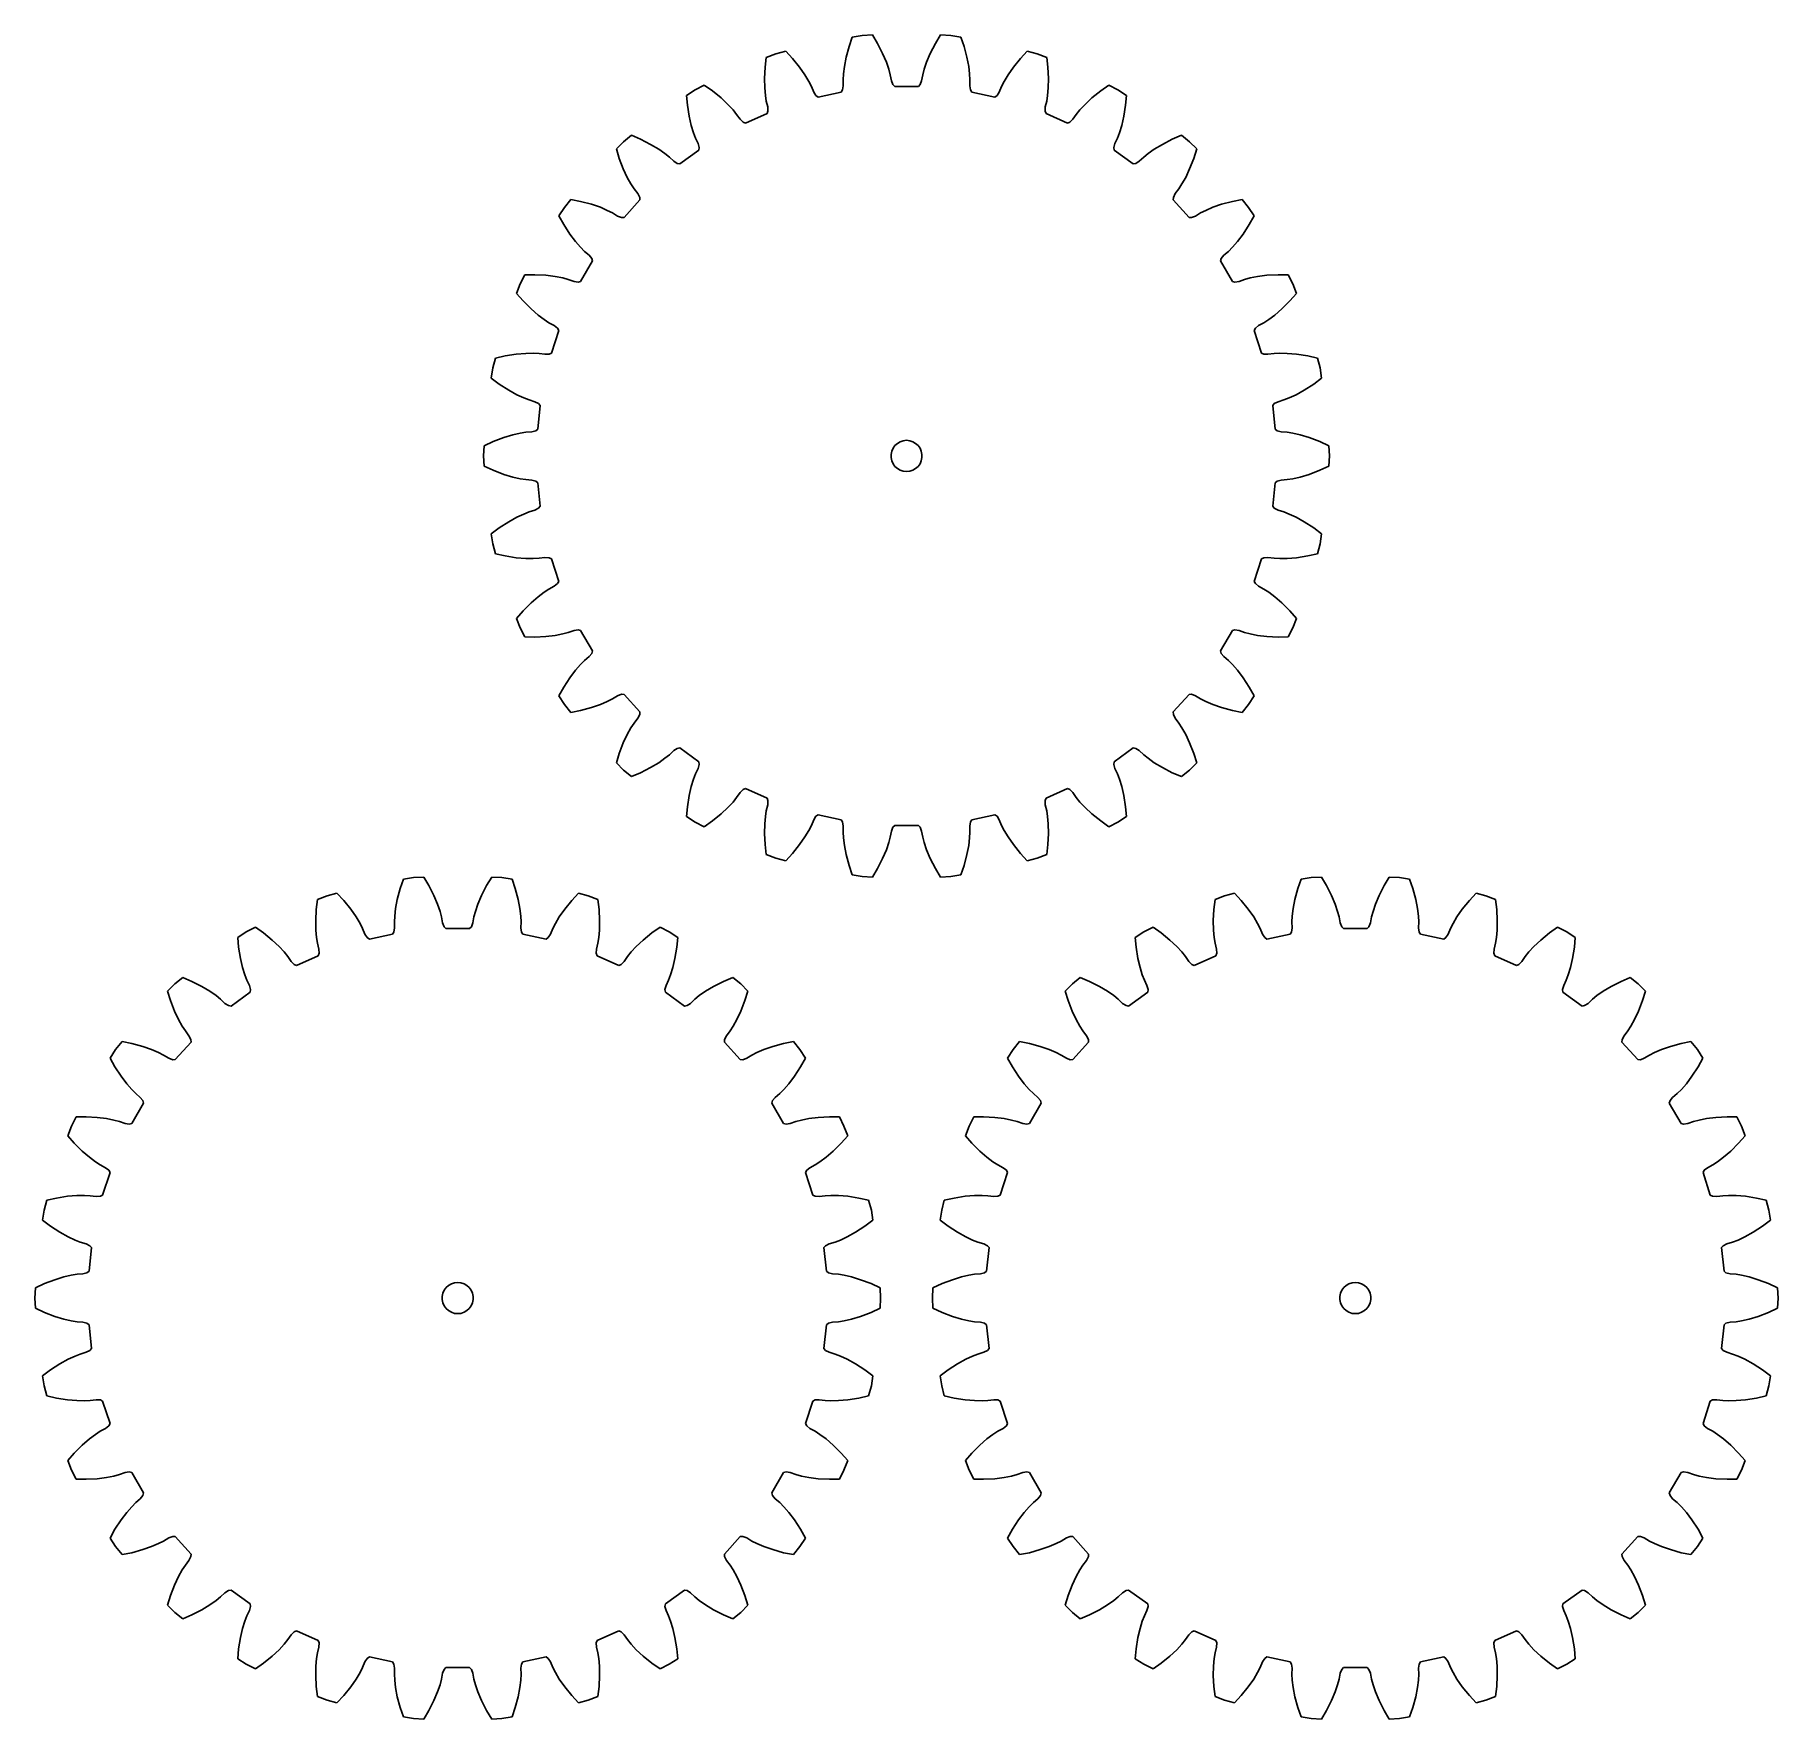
# Model space of a CAD drawing. Extents: x 0 to 168, y 0 to 162.
import ezdxf

# ---------------------------------------------------------------- set-up
doc = ezdxf.new("R2010")
doc.units = 0

msp = doc.modelspace()

# ---------------------------------------------------------------- linework, layer by layer
for p, q in [((78.76, 162.08), (78.45, 161.17)), ((79.73, 162.24), (78.76, 162.08)), ((80.71, 162.29), (79.73, 162.24)), ((81.2, 161.46), (80.71, 162.29)), ((81.69, 160.5), (81.2, 161.46)), ((86.77, 161.46), (86.28, 160.5)), ((87.26, 162.29), (86.77, 161.46)), ((88.25, 162.24), (87.26, 162.29)), ((89.22, 162.08), (88.25, 162.24)), ((89.53, 161.17), (89.22, 162.08)), ((70.48, 160.11), (70.36, 159.16)), ((71.4, 160.47), (70.48, 160.11)), ((72.35, 160.72), (71.4, 160.47)), ((73, 160.02), (72.35, 160.72)), ((73.68, 159.18), (73, 160.02)), ((78.17, 160.13), (78, 159.24)), ((78.45, 161.17), (78.17, 160.13)), ((82.05, 159.67), (81.69, 160.5)), ((82.28, 158.98), (82.05, 159.67)), ((85.93, 159.67), (85.69, 158.98)), ((86.28, 160.5), (85.93, 159.67)), ((89.81, 160.13), (89.53, 161.17)), ((89.98, 159.24), (89.81, 160.13)), ((94.97, 160.02), (94.29, 159.18)), ((95.63, 160.72), (94.97, 160.02)), ((96.58, 160.47), (95.63, 160.72)), ((97.5, 160.11), (96.58, 160.47)), ((97.61, 159.16), (97.5, 160.11)), ((70.36, 159.16), (70.31, 158.08)), ((70.31, 158.08), (70.33, 157.17)), ((74.2, 158.43), (73.68, 159.18)), ((74.57, 157.81), (74.2, 158.43)), ((77.91, 158.52), (77.88, 157.96)), ((77.88, 157.96), (77.89, 157.38)), ((78, 159.24), (77.91, 158.52)), ((82.42, 158.44), (82.28, 158.98)), ((82.53, 157.87), (82.42, 158.44)), ((85.55, 158.44), (85.44, 157.87)), ((85.69, 158.98), (85.55, 158.44)), ((90.07, 158.52), (89.98, 159.24)), ((90.09, 157.96), (90.07, 158.52)), ((90.08, 157.38), (90.09, 157.96)), ((93.78, 158.43), (93.4, 157.81)), ((94.29, 159.18), (93.78, 158.43)), ((97.67, 158.08), (97.61, 159.16)), ((97.65, 157.17), (97.67, 158.08)), ((63.62, 157), (62.79, 156.46)), ((62.79, 156.46), (62.88, 155.51)), ((64.49, 157.45), (63.62, 157)), ((65.28, 156.9), (64.49, 157.45)), ((66.12, 156.21), (65.28, 156.9)), ((70.33, 157.17), (70.39, 156.45)), ((70.39, 156.45), (70.48, 155.9)), ((74.82, 157.31), (74.57, 157.81)), ((75.05, 156.78), (74.82, 157.31)), ((75.26, 156.44), (75.05, 156.78)), ((75.47, 156.3), (75.26, 156.44)), ((77.7, 156.78), (75.47, 156.3)), ((77.83, 156.99), (77.7, 156.78)), ((77.89, 157.38), (77.83, 156.99)), ((82.67, 157.5), (82.53, 157.87)), ((82.85, 157.32), (82.67, 157.5)), ((85.13, 157.32), (82.85, 157.32)), ((85.3, 157.5), (85.13, 157.32)), ((85.44, 157.87), (85.3, 157.5)), ((90.14, 156.99), (90.08, 157.38)), ((90.28, 156.78), (90.14, 156.99)), ((92.5, 156.3), (90.28, 156.78)), ((92.71, 156.44), (92.5, 156.3)), ((92.93, 156.78), (92.71, 156.44)), ((93.15, 157.31), (92.93, 156.78)), ((93.4, 157.81), (93.15, 157.31)), ((97.5, 155.9), (97.58, 156.45)), ((97.58, 156.45), (97.65, 157.17)), ((102.7, 156.9), (101.86, 156.21)), ((103.48, 157.45), (102.7, 156.9)), ((104.36, 157), (103.48, 157.45)), ((105.19, 156.46), (104.36, 157)), ((105.1, 155.51), (105.19, 156.46)), ((62.88, 155.51), (63.05, 154.44)), ((66.78, 155.59), (66.12, 156.21)), ((67.27, 155.06), (66.78, 155.59)), ((67.62, 154.63), (67.27, 155.06)), ((67.95, 154.15), (67.62, 154.63)), ((70.55, 154.7), (68.47, 153.78)), ((70.48, 155.9), (70.61, 155.34)), ((70.63, 154.94), (70.55, 154.7)), ((70.61, 155.34), (70.63, 154.94)), ((97.34, 154.94), (97.36, 155.34)), ((97.43, 154.7), (97.34, 154.94)), ((97.36, 155.34), (97.5, 155.9)), ((99.51, 153.78), (97.43, 154.7)), ((100.35, 154.63), (100.02, 154.15)), ((100.7, 155.06), (100.35, 154.63)), ((101.2, 155.59), (100.7, 155.06)), ((101.86, 156.21), (101.2, 155.59)), ((104.93, 154.44), (105.1, 155.51)), ((63.05, 154.44), (63.25, 153.56)), ((63.25, 153.56), (63.47, 152.86)), ((63.47, 152.86), (63.67, 152.35)), ((68.24, 153.87), (67.95, 154.15)), ((68.47, 153.78), (68.24, 153.87)), ((99.74, 153.87), (99.51, 153.78)), ((100.02, 154.15), (99.74, 153.87)), ((104.31, 152.35), (104.51, 152.86)), ((104.51, 152.86), (104.72, 153.56)), ((104.72, 153.56), (104.93, 154.44)), ((56.72, 151.99), (56.03, 151.3)), ((56.03, 151.3), (56.31, 150.38)), ((57.49, 152.61), (56.72, 151.99)), ((58.37, 152.24), (57.49, 152.61)), ((59.33, 151.74), (58.37, 152.24)), ((60.11, 151.28), (59.33, 151.74)), ((60.71, 150.86), (60.11, 151.28)), ((63.98, 151.19), (62.14, 149.85)), ((63.67, 152.35), (63.91, 151.82)), ((63.91, 151.82), (64.02, 151.43)), ((64.02, 151.43), (63.98, 151.19)), ((103.96, 151.43), (104.06, 151.82)), ((103.99, 151.19), (103.96, 151.43)), ((105.83, 149.85), (103.99, 151.19)), ((104.06, 151.82), (104.31, 152.35)), ((107.86, 151.28), (107.27, 150.86)), ((108.64, 151.74), (107.86, 151.28)), ((109.6, 152.24), (108.64, 151.74)), ((110.48, 152.61), (109.6, 152.24)), ((111.25, 151.99), (110.48, 152.61)), ((111.95, 151.3), (111.25, 151.99)), ((111.66, 150.38), (111.95, 151.3)), ((56.31, 150.38), (56.7, 149.37)), ((61.14, 150.51), (60.71, 150.86)), ((61.56, 150.11), (61.14, 150.51)), ((61.89, 149.89), (61.56, 150.11)), ((62.14, 149.85), (61.89, 149.89)), ((106.08, 149.89), (105.83, 149.85)), ((106.42, 150.11), (106.08, 149.89)), ((106.84, 150.51), (106.42, 150.11)), ((107.27, 150.86), (106.84, 150.51)), ((111.27, 149.37), (111.66, 150.38)), ((56.7, 149.37), (57.08, 148.55)), ((57.08, 148.55), (57.44, 147.92)), ((57.44, 147.92), (57.74, 147.45)), ((110.23, 147.45), (110.53, 147.92)), ((110.53, 147.92), (110.89, 148.55)), ((110.89, 148.55), (111.27, 149.37)), ((51.64, 146.43), (51.03, 145.66)), ((52.59, 146.24), (51.64, 146.43)), ((53.63, 145.96), (52.59, 146.24)), ((58.29, 146.38), (56.77, 144.69)), ((57.74, 147.45), (58.09, 146.99)), ((58.09, 146.99), (58.28, 146.63)), ((58.28, 146.63), (58.29, 146.38)), ((109.68, 146.38), (109.7, 146.63)), ((111.21, 144.69), (109.68, 146.38)), ((109.7, 146.63), (109.88, 146.99)), ((109.88, 146.99), (110.23, 147.45)), ((115.39, 146.24), (114.34, 145.96)), ((116.33, 146.43), (115.39, 146.24)), ((116.95, 145.66), (116.33, 146.43)), ((51.03, 145.66), (50.49, 144.84)), ((50.49, 144.84), (50.96, 144)), ((54.49, 145.67), (53.63, 145.96)), ((55.16, 145.38), (54.49, 145.67)), ((55.65, 145.13), (55.16, 145.38)), ((56.15, 144.83), (55.65, 145.13)), ((56.52, 144.68), (56.15, 144.83)), ((56.77, 144.69), (56.52, 144.68)), ((111.45, 144.68), (111.21, 144.69)), ((111.83, 144.83), (111.45, 144.68)), ((112.33, 145.13), (111.83, 144.83)), ((112.82, 145.38), (112.33, 145.13)), ((113.49, 145.67), (112.82, 145.38)), ((114.34, 145.96), (113.49, 145.67)), ((117.49, 144.84), (116.95, 145.66)), ((117.02, 144), (117.49, 144.84)), ((50.96, 144), (51.55, 143.09)), ((51.55, 143.09), (52.09, 142.37)), ((115.88, 142.37), (116.43, 143.09)), ((116.43, 143.09), (117.02, 144)), ((52.09, 142.37), (52.57, 141.82)), ((52.57, 141.82), (52.96, 141.43)), ((52.96, 141.43), (53.4, 141.05)), ((114.57, 141.05), (115.01, 141.43)), ((115.01, 141.43), (115.4, 141.82)), ((115.4, 141.82), (115.88, 142.37)), ((53.73, 140.5), (52.59, 138.53)), ((53.4, 141.05), (53.66, 140.74)), ((53.66, 140.74), (53.73, 140.5)), ((114.25, 140.5), (114.32, 140.74)), ((115.39, 138.53), (114.25, 140.5)), ((114.32, 140.74), (114.57, 141.05)), ((46.77, 138.29), (46.41, 137.37)), ((47.21, 139.17), (46.77, 138.29)), ((48.17, 139.18), (47.21, 139.17)), ((49.25, 139.12), (48.17, 139.18)), ((50.15, 139.01), (49.25, 139.12)), ((50.87, 138.87), (50.15, 139.01)), ((51.4, 138.72), (50.87, 138.87)), ((51.95, 138.53), (51.4, 138.72)), ((52.35, 138.47), (51.95, 138.53)), ((52.59, 138.53), (52.35, 138.47)), ((115.63, 138.47), (115.39, 138.53)), ((116.03, 138.53), (115.63, 138.47)), ((116.57, 138.72), (116.03, 138.53)), ((117.11, 138.87), (116.57, 138.72)), ((117.82, 139.01), (117.11, 138.87)), ((118.72, 139.12), (117.82, 139.01)), ((119.8, 139.18), (118.72, 139.12)), ((120.76, 139.17), (119.8, 139.18)), ((121.21, 138.29), (120.76, 139.17)), ((121.56, 137.37), (121.21, 138.29)), ((46.41, 137.37), (47.04, 136.65)), ((47.04, 136.65), (47.81, 135.88)), ((120.16, 135.88), (120.93, 136.65)), ((120.93, 136.65), (121.56, 137.37)), ((47.81, 135.88), (48.5, 135.29)), ((48.5, 135.29), (49.08, 134.85)), ((49.08, 134.85), (49.54, 134.55)), ((49.54, 134.55), (50.05, 134.27)), ((117.92, 134.27), (118.43, 134.55)), ((118.43, 134.55), (118.9, 134.85)), ((118.9, 134.85), (119.48, 135.29)), ((119.48, 135.29), (120.16, 135.88)), ((50.48, 133.8), (49.78, 131.63)), ((50.05, 134.27), (50.36, 134.02)), ((50.36, 134.02), (50.48, 133.8)), ((117.49, 133.8), (117.61, 134.02)), ((118.2, 131.63), (117.49, 133.8)), ((117.61, 134.02), (117.92, 134.27)), ((44.39, 131.14), (44.13, 130.19)), ((45.32, 131.35), (44.39, 131.14)), ((46.39, 131.52), (45.32, 131.35)), ((47.3, 131.6), (46.39, 131.52)), ((48.02, 131.61), (47.3, 131.6)), ((48.58, 131.58), (48.02, 131.61)), ((49.15, 131.51), (48.58, 131.58)), ((49.55, 131.52), (49.15, 131.51)), ((49.78, 131.63), (49.55, 131.52)), ((118.42, 131.52), (118.2, 131.63)), ((118.82, 131.51), (118.42, 131.52)), ((119.4, 131.58), (118.82, 131.51)), ((119.95, 131.61), (119.4, 131.58)), ((120.68, 131.6), (119.95, 131.61)), ((121.58, 131.52), (120.68, 131.6)), ((122.65, 131.35), (121.58, 131.52)), ((123.59, 131.14), (122.65, 131.35)), ((123.84, 130.19), (123.59, 131.14)), ((44.13, 130.19), (43.98, 129.21)), ((123.99, 129.21), (123.84, 130.19)), ((43.98, 129.21), (44.75, 128.64)), ((44.75, 128.64), (45.66, 128.05)), ((45.66, 128.05), (46.45, 127.61)), ((121.53, 127.61), (122.32, 128.05)), ((122.32, 128.05), (123.23, 128.64)), ((123.23, 128.64), (123.99, 129.21)), ((46.45, 127.61), (47.11, 127.31)), ((47.11, 127.31), (47.63, 127.11)), ((47.63, 127.11), (48.18, 126.94)), ((48.18, 126.94), (48.54, 126.76)), ((48.7, 126.57), (48.46, 124.3)), ((48.54, 126.76), (48.7, 126.57)), ((119.27, 126.57), (119.43, 126.76)), ((119.51, 124.3), (119.27, 126.57)), ((119.43, 126.76), (119.79, 126.94)), ((119.79, 126.94), (120.35, 127.11)), ((120.35, 127.11), (120.86, 127.31)), ((120.86, 127.31), (121.53, 127.61)), ((48.46, 124.3), (48.27, 124.15)), ((119.71, 124.15), (119.51, 124.3)), ((43.3, 122.7), (43.24, 121.72)), ((44.17, 123.1), (43.3, 122.7)), ((45.18, 123.49), (44.17, 123.1)), ((46.04, 123.75), (45.18, 123.49)), ((46.75, 123.91), (46.04, 123.75)), ((47.3, 124), (46.75, 123.91)), ((47.88, 124.05), (47.3, 124)), ((48.27, 124.15), (47.88, 124.05)), ((82.69, 122.47), (82.87, 122.72)), ((82.87, 122.72), (83.11, 122.93)), ((83.11, 122.93), (83.38, 123.09)), ((83.38, 123.09), (83.68, 123.18)), ((83.68, 123.18), (83.99, 123.22)), ((83.99, 123.22), (84.3, 123.18)), ((84.3, 123.18), (84.6, 123.09)), ((84.6, 123.09), (84.87, 122.93)), ((84.87, 122.93), (85.1, 122.72)), ((85.1, 122.72), (85.29, 122.47)), ((120.1, 124.05), (119.71, 124.15)), ((120.67, 124), (120.1, 124.05)), ((121.22, 123.91), (120.67, 124)), ((121.93, 123.75), (121.22, 123.91)), ((122.8, 123.49), (121.93, 123.75)), ((123.81, 123.1), (122.8, 123.49)), ((124.68, 122.7), (123.81, 123.1)), ((124.73, 121.72), (124.68, 122.7)), ((43.24, 121.72), (43.3, 120.73)), ((82.5, 121.87), (82.56, 122.18)), ((82.5, 121.56), (82.5, 121.87)), ((82.56, 121.25), (82.5, 121.56)), ((82.56, 122.18), (82.69, 122.47)), ((82.69, 120.97), (82.56, 121.25)), ((82.87, 120.71), (82.69, 120.97)), ((85.29, 120.97), (85.1, 120.71)), ((85.29, 122.47), (85.41, 122.18)), ((85.41, 121.25), (85.29, 120.97)), ((85.41, 122.18), (85.48, 121.87)), ((85.48, 121.56), (85.41, 121.25)), ((85.48, 121.87), (85.48, 121.56)), ((124.68, 120.73), (124.73, 121.72)), ((43.3, 120.73), (44.17, 120.33)), ((44.17, 120.33), (45.18, 119.94)), ((45.18, 119.94), (46.04, 119.68)), ((46.04, 119.68), (46.75, 119.52)), ((46.75, 119.52), (47.3, 119.43)), ((47.3, 119.43), (47.88, 119.38)), ((47.88, 119.38), (48.27, 119.28)), ((48.27, 119.28), (48.46, 119.13)), ((83.11, 120.5), (82.87, 120.71)), ((83.38, 120.35), (83.11, 120.5)), ((83.68, 120.25), (83.38, 120.35)), ((83.99, 120.22), (83.68, 120.25)), ((84.3, 120.25), (83.99, 120.22)), ((84.6, 120.35), (84.3, 120.25)), ((84.87, 120.5), (84.6, 120.35)), ((85.1, 120.71), (84.87, 120.5)), ((119.51, 119.13), (119.71, 119.28)), ((119.71, 119.28), (120.1, 119.38)), ((120.1, 119.38), (120.67, 119.43)), ((120.67, 119.43), (121.22, 119.52)), ((121.22, 119.52), (121.93, 119.68)), ((121.93, 119.68), (122.8, 119.94)), ((122.8, 119.94), (123.81, 120.33)), ((123.81, 120.33), (124.68, 120.73)), ((48.46, 119.13), (48.7, 116.86)), ((119.27, 116.86), (119.51, 119.13)), ((47.11, 116.12), (46.45, 115.82)), ((47.63, 116.32), (47.11, 116.12)), ((48.18, 116.49), (47.63, 116.32)), ((48.54, 116.67), (48.18, 116.49)), ((48.7, 116.86), (48.54, 116.67)), ((119.43, 116.67), (119.27, 116.86)), ((119.79, 116.49), (119.43, 116.67)), ((120.35, 116.32), (119.79, 116.49)), ((120.86, 116.12), (120.35, 116.32)), ((121.53, 115.82), (120.86, 116.12)), ((44.75, 114.79), (43.98, 114.22)), ((45.66, 115.38), (44.75, 114.79)), ((46.45, 115.82), (45.66, 115.38)), ((122.32, 115.38), (121.53, 115.82)), ((123.23, 114.79), (122.32, 115.38)), ((123.99, 114.22), (123.23, 114.79)), ((43.98, 114.22), (44.13, 113.24)), ((44.13, 113.24), (44.39, 112.29)), ((123.59, 112.29), (123.84, 113.24)), ((123.84, 113.24), (123.99, 114.22)), ((44.39, 112.29), (45.32, 112.08)), ((45.32, 112.08), (46.39, 111.91)), ((46.39, 111.91), (47.3, 111.84)), ((47.3, 111.84), (48.02, 111.82)), ((48.02, 111.82), (48.58, 111.85)), ((48.58, 111.85), (49.15, 111.93)), ((49.15, 111.93), (49.55, 111.91)), ((49.55, 111.91), (49.78, 111.8)), ((49.78, 111.8), (50.48, 109.63)), ((117.49, 109.63), (118.2, 111.8)), ((118.2, 111.8), (118.42, 111.91)), ((118.42, 111.91), (118.82, 111.93)), ((118.82, 111.93), (119.4, 111.85)), ((119.4, 111.85), (119.95, 111.82)), ((119.95, 111.82), (120.68, 111.84)), ((120.68, 111.84), (121.58, 111.91)), ((121.58, 111.91), (122.65, 112.08)), ((122.65, 112.08), (123.59, 112.29)), ((50.36, 109.41), (50.05, 109.16)), ((50.48, 109.63), (50.36, 109.41)), ((117.61, 109.41), (117.49, 109.63)), ((117.92, 109.16), (117.61, 109.41)), ((47.81, 107.55), (47.04, 106.79)), ((48.5, 108.14), (47.81, 107.55)), ((49.08, 108.58), (48.5, 108.14)), ((49.54, 108.88), (49.08, 108.58)), ((50.05, 109.16), (49.54, 108.88)), ((118.43, 108.88), (117.92, 109.16)), ((118.9, 108.58), (118.43, 108.88)), ((119.48, 108.14), (118.9, 108.58)), ((120.16, 107.55), (119.48, 108.14)), ((120.93, 106.79), (120.16, 107.55)), ((47.04, 106.79), (46.41, 106.06)), ((46.41, 106.06), (46.77, 105.14)), ((121.56, 106.06), (120.93, 106.79)), ((121.21, 105.14), (121.56, 106.06)), ((46.77, 105.14), (47.21, 104.27)), ((47.21, 104.27), (48.17, 104.25)), ((48.17, 104.25), (49.25, 104.31)), ((49.25, 104.31), (50.15, 104.42)), ((50.15, 104.42), (50.87, 104.56)), ((50.87, 104.56), (51.4, 104.71)), ((51.4, 104.71), (51.95, 104.9)), ((51.95, 104.9), (52.35, 104.96)), ((52.35, 104.96), (52.59, 104.9)), ((52.59, 104.9), (53.73, 102.93)), ((114.25, 102.93), (115.39, 104.9)), ((115.39, 104.9), (115.63, 104.96)), ((115.63, 104.96), (116.03, 104.9)), ((116.03, 104.9), (116.57, 104.71)), ((116.57, 104.71), (117.11, 104.56)), ((117.11, 104.56), (117.82, 104.42)), ((117.82, 104.42), (118.72, 104.31)), ((118.72, 104.31), (119.8, 104.25)), ((119.8, 104.25), (120.76, 104.27)), ((120.76, 104.27), (121.21, 105.14)), ((53.66, 102.69), (53.4, 102.38)), ((53.73, 102.93), (53.66, 102.69)), ((114.32, 102.69), (114.25, 102.93)), ((114.57, 102.38), (114.32, 102.69)), ((52.09, 101.06), (51.55, 100.34)), ((52.57, 101.61), (52.09, 101.06)), ((52.96, 102), (52.57, 101.61)), ((53.4, 102.38), (52.96, 102)), ((115.01, 102), (114.57, 102.38)), ((115.4, 101.61), (115.01, 102)), ((115.88, 101.06), (115.4, 101.61)), ((116.43, 100.34), (115.88, 101.06)), ((50.96, 99.43), (50.49, 98.59)), ((51.55, 100.34), (50.96, 99.43)), ((117.02, 99.43), (116.43, 100.34)), ((117.49, 98.59), (117.02, 99.43)), ((50.49, 98.59), (51.03, 97.77)), ((51.03, 97.77), (51.64, 97)), ((52.59, 97.19), (53.63, 97.47)), ((53.63, 97.47), (54.49, 97.77)), ((54.49, 97.77), (55.16, 98.05)), ((55.16, 98.05), (55.65, 98.3)), ((55.65, 98.3), (56.15, 98.6)), ((56.15, 98.6), (56.52, 98.75)), ((56.52, 98.75), (56.77, 98.74)), ((56.77, 98.74), (58.29, 97.05)), ((109.68, 97.05), (111.21, 98.74)), ((111.21, 98.74), (111.45, 98.75)), ((111.45, 98.75), (111.83, 98.6)), ((111.83, 98.6), (112.33, 98.3)), ((112.33, 98.3), (112.82, 98.05)), ((112.82, 98.05), (113.49, 97.77)), ((113.49, 97.77), (114.34, 97.47)), ((114.34, 97.47), (115.39, 97.19)), ((116.33, 97), (116.95, 97.77)), ((116.95, 97.77), (117.49, 98.59)), ((51.64, 97), (52.59, 97.19)), ((57.74, 95.98), (57.44, 95.52)), ((58.09, 96.44), (57.74, 95.98)), ((58.28, 96.8), (58.09, 96.44)), ((58.29, 97.05), (58.28, 96.8)), ((109.7, 96.8), (109.68, 97.05)), ((109.88, 96.44), (109.7, 96.8)), ((110.23, 95.98), (109.88, 96.44)), ((110.53, 95.52), (110.23, 95.98)), ((115.39, 97.19), (116.33, 97)), ((57.08, 94.88), (56.7, 94.06)), ((57.44, 95.52), (57.08, 94.88)), ((110.89, 94.88), (110.53, 95.52)), ((111.27, 94.06), (110.89, 94.88)), ((56.31, 93.05), (56.03, 92.13)), ((56.7, 94.06), (56.31, 93.05)), ((60.11, 92.16), (60.71, 92.58)), ((60.71, 92.58), (61.14, 92.92)), ((61.14, 92.92), (61.56, 93.32)), ((61.56, 93.32), (61.89, 93.54)), ((61.89, 93.54), (62.14, 93.58)), ((62.14, 93.58), (63.98, 92.25)), ((103.99, 92.25), (105.83, 93.58)), ((105.83, 93.58), (106.08, 93.54)), ((106.08, 93.54), (106.42, 93.32)), ((106.42, 93.32), (106.84, 92.92)), ((106.84, 92.92), (107.27, 92.58)), ((107.27, 92.58), (107.86, 92.16)), ((111.66, 93.05), (111.27, 94.06)), ((111.95, 92.13), (111.66, 93.05)), ((56.03, 92.13), (56.72, 91.44)), ((56.72, 91.44), (57.49, 90.82)), ((57.49, 90.82), (58.37, 91.19)), ((58.37, 91.19), (59.33, 91.69)), ((59.33, 91.69), (60.11, 92.16)), ((63.67, 91.09), (63.47, 90.57)), ((63.91, 91.61), (63.67, 91.09)), ((64.02, 92), (63.91, 91.61)), ((63.98, 92.25), (64.02, 92)), ((103.96, 92), (103.99, 92.25)), ((104.06, 91.61), (103.96, 92)), ((104.31, 91.09), (104.06, 91.61)), ((104.51, 90.57), (104.31, 91.09)), ((107.86, 92.16), (108.64, 91.69)), ((108.64, 91.69), (109.6, 91.19)), ((109.6, 91.19), (110.48, 90.82)), ((110.48, 90.82), (111.25, 91.44)), ((111.25, 91.44), (111.95, 92.13)), ((63.25, 89.87), (63.05, 88.99)), ((63.47, 90.57), (63.25, 89.87)), ((67.62, 88.8), (67.95, 89.28)), ((67.95, 89.28), (68.24, 89.56)), ((68.24, 89.56), (68.47, 89.66)), ((68.47, 89.66), (70.55, 88.73)), ((97.43, 88.73), (99.51, 89.66)), ((99.51, 89.66), (99.74, 89.56)), ((99.74, 89.56), (100.02, 89.28)), ((100.02, 89.28), (100.35, 88.8)), ((104.72, 89.87), (104.51, 90.57)), ((104.93, 88.99), (104.72, 89.87)), ((62.88, 87.92), (62.79, 86.97)), ((63.05, 88.99), (62.88, 87.92)), ((66.12, 87.22), (66.78, 87.84)), ((66.78, 87.84), (67.27, 88.37)), ((67.27, 88.37), (67.62, 88.8)), ((70.48, 87.53), (70.39, 86.98)), ((70.61, 88.1), (70.48, 87.53)), ((70.55, 88.73), (70.63, 88.5)), ((70.63, 88.5), (70.61, 88.1)), ((97.34, 88.5), (97.43, 88.73)), ((97.36, 88.1), (97.34, 88.5)), ((97.5, 87.53), (97.36, 88.1)), ((97.58, 86.98), (97.5, 87.53)), ((100.35, 88.8), (100.7, 88.37)), ((100.7, 88.37), (101.2, 87.84)), ((101.2, 87.84), (101.86, 87.22)), ((105.1, 87.92), (104.93, 88.99)), ((105.19, 86.97), (105.1, 87.92)), ((62.79, 86.97), (63.62, 86.43)), ((63.62, 86.43), (64.49, 85.98)), ((64.49, 85.98), (65.28, 86.54)), ((65.28, 86.54), (66.12, 87.22)), ((70.33, 86.26), (70.31, 85.35)), ((70.39, 86.98), (70.33, 86.26)), ((74.57, 85.63), (74.82, 86.12)), ((74.82, 86.12), (75.05, 86.65)), ((75.05, 86.65), (75.26, 86.99)), ((75.26, 86.99), (75.47, 87.13)), ((75.47, 87.13), (77.7, 86.66)), ((77.7, 86.66), (77.83, 86.45)), ((77.83, 86.45), (77.89, 86.05)), ((77.89, 86.05), (77.88, 85.47)), ((82.53, 85.56), (82.67, 85.94)), ((82.67, 85.94), (82.85, 86.12)), ((82.85, 86.12), (85.13, 86.12)), ((85.13, 86.12), (85.3, 85.94)), ((85.3, 85.94), (85.44, 85.56)), ((90.08, 86.05), (90.14, 86.45)), ((90.09, 85.47), (90.08, 86.05)), ((90.14, 86.45), (90.28, 86.66)), ((90.28, 86.66), (92.5, 87.13)), ((92.5, 87.13), (92.71, 86.99)), ((92.71, 86.99), (92.93, 86.65)), ((92.93, 86.65), (93.15, 86.12)), ((93.15, 86.12), (93.4, 85.63)), ((97.65, 86.26), (97.58, 86.98)), ((97.67, 85.35), (97.65, 86.26)), ((101.86, 87.22), (102.7, 86.54)), ((102.7, 86.54), (103.48, 85.98)), ((103.48, 85.98), (104.36, 86.43)), ((104.36, 86.43), (105.19, 86.97)), ((70.31, 85.35), (70.36, 84.27)), ((70.36, 84.27), (70.48, 83.32)), ((73, 83.41), (73.68, 84.26)), ((73.68, 84.26), (74.2, 85)), ((74.2, 85), (74.57, 85.63)), ((77.88, 85.47), (77.91, 84.92)), ((77.91, 84.92), (78, 84.19)), ((78, 84.19), (78.17, 83.3)), ((82.05, 83.77), (82.28, 84.46)), ((82.28, 84.46), (82.42, 84.99)), ((82.42, 84.99), (82.53, 85.56)), ((85.44, 85.56), (85.55, 84.99)), ((85.55, 84.99), (85.69, 84.46)), ((85.69, 84.46), (85.93, 83.77)), ((89.81, 83.3), (89.98, 84.19)), ((89.98, 84.19), (90.07, 84.92)), ((90.07, 84.92), (90.09, 85.47)), ((93.4, 85.63), (93.78, 85)), ((93.78, 85), (94.29, 84.26)), ((94.29, 84.26), (94.97, 83.41)), ((97.5, 83.32), (97.61, 84.27)), ((97.61, 84.27), (97.67, 85.35)), ((70.48, 83.32), (71.4, 82.97)), ((71.4, 82.97), (72.35, 82.71)), ((72.35, 82.71), (73, 83.41)), ((78.17, 83.3), (78.45, 82.26)), ((81.2, 81.97), (81.69, 82.93)), ((81.69, 82.93), (82.05, 83.77)), ((85.93, 83.77), (86.28, 82.93)), ((86.28, 82.93), (86.77, 81.97)), ((89.53, 82.26), (89.81, 83.3)), ((94.97, 83.41), (95.63, 82.71)), ((95.63, 82.71), (96.58, 82.97)), ((96.58, 82.97), (97.5, 83.32)), ((35.51, 80.94), (35.2, 80.03)), ((36.48, 81.09), (35.51, 80.94)), ((37.47, 81.14), (36.48, 81.09)), ((37.96, 80.32), (37.47, 81.14)), ((44.02, 81.14), (43.53, 80.32)), ((45, 81.09), (44.02, 81.14)), ((45.98, 80.94), (45, 81.09)), ((46.29, 80.03), (45.98, 80.94)), ((78.45, 82.26), (78.76, 81.35)), ((78.76, 81.35), (79.73, 81.2)), ((79.73, 81.2), (80.71, 81.14)), ((80.71, 81.14), (81.2, 81.97)), ((86.77, 81.97), (87.26, 81.14)), ((87.26, 81.14), (88.25, 81.2)), ((88.25, 81.2), (89.22, 81.35)), ((89.22, 81.35), (89.53, 82.26)), ((122, 80.94), (121.69, 80.03)), ((122.97, 81.09), (122, 80.94)), ((123.96, 81.14), (122.97, 81.09)), ((124.45, 80.32), (123.96, 81.14)), ((130.51, 81.14), (130.01, 80.32)), ((131.49, 81.09), (130.51, 81.14)), ((132.46, 80.94), (131.49, 81.09)), ((132.77, 80.03), (132.46, 80.94)), ((27.23, 78.97), (27.12, 78.02)), ((28.15, 79.32), (27.23, 78.97)), ((29.1, 79.58), (28.15, 79.32)), ((29.76, 78.87), (29.1, 79.58)), ((34.92, 78.99), (34.75, 78.1)), ((35.2, 80.03), (34.92, 78.99)), ((38.45, 79.36), (37.96, 80.32)), ((38.8, 78.52), (38.45, 79.36)), ((43.04, 79.36), (42.69, 78.52)), ((43.53, 80.32), (43.04, 79.36)), ((46.56, 78.99), (46.29, 80.03)), ((46.73, 78.1), (46.56, 78.99)), ((52.38, 79.58), (51.73, 78.87)), ((53.33, 79.32), (52.38, 79.58)), ((54.25, 78.97), (53.33, 79.32)), ((54.37, 78.02), (54.25, 78.97)), ((113.72, 78.97), (113.61, 78.02)), ((114.64, 79.32), (113.72, 78.97)), ((115.59, 79.58), (114.64, 79.32)), ((116.24, 78.87), (115.59, 79.58)), ((121.41, 78.99), (121.24, 78.1)), ((121.69, 80.03), (121.41, 78.99)), ((124.94, 79.36), (124.45, 80.32)), ((125.29, 78.52), (124.94, 79.36)), ((129.53, 79.36), (129.17, 78.52)), ((130.01, 80.32), (129.53, 79.36)), ((133.05, 78.99), (132.77, 80.03)), ((133.22, 78.1), (133.05, 78.99)), ((138.87, 79.58), (138.22, 78.87)), ((139.82, 79.32), (138.87, 79.58)), ((140.74, 78.97), (139.82, 79.32)), ((140.86, 78.02), (140.74, 78.97)), ((27.12, 78.02), (27.06, 76.94)), ((30.44, 78.03), (29.76, 78.87)), ((30.95, 77.29), (30.44, 78.03)), ((31.33, 76.66), (30.95, 77.29)), ((34.67, 77.37), (34.64, 76.82)), ((34.75, 78.1), (34.67, 77.37)), ((39.04, 77.83), (38.8, 78.52)), ((39.18, 77.3), (39.04, 77.83)), ((39.29, 76.73), (39.18, 77.3)), ((42.31, 77.3), (42.2, 76.73)), ((42.45, 77.83), (42.31, 77.3)), ((42.69, 78.52), (42.45, 77.83)), ((46.82, 77.37), (46.73, 78.1)), ((46.85, 76.82), (46.82, 77.37)), ((50.53, 77.29), (50.16, 76.66)), ((51.05, 78.03), (50.53, 77.29)), ((51.73, 78.87), (51.05, 78.03)), ((54.42, 76.94), (54.37, 78.02)), ((113.61, 78.02), (113.55, 76.94)), ((116.92, 78.03), (116.24, 78.87)), ((117.44, 77.29), (116.92, 78.03)), ((117.82, 76.66), (117.44, 77.29)), ((121.15, 77.37), (121.13, 76.82)), ((121.24, 78.1), (121.15, 77.37)), ((125.53, 77.83), (125.29, 78.52)), ((125.67, 77.3), (125.53, 77.83)), ((125.78, 76.73), (125.67, 77.3)), ((128.79, 77.3), (128.69, 76.73)), ((128.94, 77.83), (128.79, 77.3)), ((129.17, 78.52), (128.94, 77.83)), ((133.31, 77.37), (133.22, 78.1)), ((133.34, 76.82), (133.31, 77.37)), ((137.02, 77.29), (136.65, 76.66)), ((137.54, 78.03), (137.02, 77.29)), ((138.22, 78.87), (137.54, 78.03)), ((140.91, 76.94), (140.86, 78.02)), ((20.37, 75.86), (19.55, 75.32)), ((21.25, 76.3), (20.37, 75.86)), ((22.03, 75.75), (21.25, 76.3)), ((22.87, 75.07), (22.03, 75.75)), ((27.06, 76.94), (27.08, 76.03)), ((27.08, 76.03), (27.15, 75.3)), ((31.58, 76.17), (31.33, 76.66)), ((31.8, 75.63), (31.58, 76.17)), ((32.02, 75.3), (31.8, 75.63)), ((34.46, 75.63), (32.23, 75.16)), ((34.59, 75.84), (34.46, 75.63)), ((34.65, 76.24), (34.59, 75.84)), ((34.64, 76.82), (34.65, 76.24)), ((39.43, 76.35), (39.29, 76.73)), ((39.61, 76.17), (39.43, 76.35)), ((41.88, 76.17), (39.61, 76.17)), ((42.06, 76.35), (41.88, 76.17)), ((42.2, 76.73), (42.06, 76.35)), ((46.84, 76.24), (46.85, 76.82)), ((46.9, 75.84), (46.84, 76.24)), ((47.03, 75.63), (46.9, 75.84)), ((49.26, 75.16), (47.03, 75.63)), ((49.68, 75.63), (49.47, 75.3)), ((49.91, 76.17), (49.68, 75.63)), ((50.16, 76.66), (49.91, 76.17)), ((54.34, 75.3), (54.41, 76.03)), ((54.41, 76.03), (54.42, 76.94)), ((59.45, 75.75), (58.61, 75.07)), ((60.24, 76.3), (59.45, 75.75)), ((61.12, 75.86), (60.24, 76.3)), ((61.94, 75.32), (61.12, 75.86)), ((106.86, 75.86), (106.03, 75.32)), ((107.74, 76.3), (106.86, 75.86)), ((108.52, 75.75), (107.74, 76.3)), ((109.36, 75.07), (108.52, 75.75)), ((113.55, 76.94), (113.57, 76.03)), ((113.57, 76.03), (113.63, 75.3)), ((118.07, 76.17), (117.82, 76.66)), ((118.29, 75.63), (118.07, 76.17)), ((118.51, 75.3), (118.29, 75.63)), ((120.94, 75.63), (118.72, 75.16)), ((121.08, 75.84), (120.94, 75.63)), ((121.14, 76.24), (121.08, 75.84)), ((121.13, 76.82), (121.14, 76.24)), ((125.92, 76.35), (125.78, 76.73)), ((126.09, 76.17), (125.92, 76.35)), ((128.37, 76.17), (126.09, 76.17)), ((128.54, 76.35), (128.37, 76.17)), ((128.69, 76.73), (128.54, 76.35)), ((133.33, 76.24), (133.34, 76.82)), ((133.39, 75.84), (133.33, 76.24)), ((133.52, 75.63), (133.39, 75.84)), ((135.75, 75.16), (133.52, 75.63)), ((136.17, 75.63), (135.95, 75.3)), ((136.4, 76.17), (136.17, 75.63)), ((136.65, 76.66), (136.4, 76.17)), ((140.83, 75.3), (140.89, 76.03)), ((140.89, 76.03), (140.91, 76.94)), ((145.94, 75.75), (145.1, 75.07)), ((146.73, 76.3), (145.94, 75.75)), ((147.6, 75.86), (146.73, 76.3)), ((148.43, 75.32), (147.6, 75.86)), ((19.55, 75.32), (19.63, 74.37)), ((19.63, 74.37), (19.8, 73.3)), ((23.53, 74.45), (22.87, 75.07)), ((24.03, 73.92), (23.53, 74.45)), ((24.38, 73.49), (24.03, 73.92)), ((27.15, 75.3), (27.23, 74.76)), ((27.23, 74.76), (27.37, 74.19)), ((27.37, 74.19), (27.39, 73.79)), ((32.23, 75.16), (32.02, 75.3)), ((49.47, 75.3), (49.26, 75.16)), ((54.1, 73.79), (54.12, 74.19)), ((54.12, 74.19), (54.25, 74.76)), ((54.25, 74.76), (54.34, 75.3)), ((57.46, 73.92), (57.11, 73.49)), ((57.95, 74.45), (57.46, 73.92)), ((58.61, 75.07), (57.95, 74.45)), ((61.68, 73.3), (61.86, 74.37)), ((61.86, 74.37), (61.94, 75.32)), ((106.03, 75.32), (106.12, 74.37)), ((106.12, 74.37), (106.29, 73.3)), ((110.02, 74.45), (109.36, 75.07)), ((110.52, 73.92), (110.02, 74.45)), ((110.87, 73.49), (110.52, 73.92)), ((113.63, 75.3), (113.72, 74.76)), ((113.72, 74.76), (113.85, 74.19)), ((113.85, 74.19), (113.88, 73.79)), ((118.72, 75.16), (118.51, 75.3)), ((135.95, 75.3), (135.75, 75.16)), ((140.58, 73.79), (140.61, 74.19)), ((140.61, 74.19), (140.74, 74.76)), ((140.74, 74.76), (140.83, 75.3)), ((143.94, 73.92), (143.6, 73.49)), ((144.44, 74.45), (143.94, 73.92)), ((145.1, 75.07), (144.44, 74.45)), ((148.17, 73.3), (148.34, 74.37)), ((148.34, 74.37), (148.43, 75.32)), ((19.8, 73.3), (20.01, 72.42)), ((20.01, 72.42), (20.22, 71.72)), ((24.71, 73.01), (24.38, 73.49)), ((24.99, 72.72), (24.71, 73.01)), ((25.22, 72.63), (24.99, 72.72)), ((27.3, 73.56), (25.22, 72.63)), ((27.39, 73.79), (27.3, 73.56)), ((54.18, 73.56), (54.1, 73.79)), ((56.26, 72.63), (54.18, 73.56)), ((56.5, 72.72), (56.26, 72.63)), ((56.78, 73.01), (56.5, 72.72)), ((57.11, 73.49), (56.78, 73.01)), ((61.26, 71.72), (61.48, 72.42)), ((61.48, 72.42), (61.68, 73.3)), ((106.29, 73.3), (106.5, 72.42)), ((106.5, 72.42), (106.71, 71.72)), ((111.2, 73.01), (110.87, 73.49)), ((111.48, 72.72), (111.2, 73.01)), ((111.71, 72.63), (111.48, 72.72)), ((113.79, 73.56), (111.71, 72.63)), ((113.88, 73.79), (113.79, 73.56)), ((140.67, 73.56), (140.58, 73.79)), ((142.75, 72.63), (140.67, 73.56)), ((142.98, 72.72), (142.75, 72.63)), ((143.27, 73.01), (142.98, 72.72)), ((143.6, 73.49), (143.27, 73.01)), ((147.75, 71.72), (147.97, 72.42)), ((147.97, 72.42), (148.17, 73.3)), ((13.48, 70.85), (12.78, 70.15)), ((14.25, 71.47), (13.48, 70.85)), ((15.13, 71.09), (14.25, 71.47)), ((16.09, 70.6), (15.13, 71.09)), ((16.87, 70.13), (16.09, 70.6)), ((20.22, 71.72), (20.42, 71.2)), ((20.42, 71.2), (20.67, 70.68)), ((20.67, 70.68), (20.77, 70.29)), ((60.71, 70.29), (60.82, 70.68)), ((60.82, 70.68), (61.06, 71.2)), ((61.06, 71.2), (61.26, 71.72)), ((65.4, 70.6), (64.62, 70.13)), ((66.36, 71.09), (65.4, 70.6)), ((67.24, 71.47), (66.36, 71.09)), ((68.01, 70.85), (67.24, 71.47)), ((68.7, 70.15), (68.01, 70.85)), ((99.97, 70.85), (99.27, 70.15)), ((100.73, 71.47), (99.97, 70.85)), ((101.62, 71.09), (100.73, 71.47)), ((102.58, 70.6), (101.62, 71.09)), ((103.35, 70.13), (102.58, 70.6)), ((106.71, 71.72), (106.91, 71.2)), ((106.91, 71.2), (107.16, 70.68)), ((107.16, 70.68), (107.26, 70.29)), ((147.2, 70.29), (147.31, 70.68)), ((147.31, 70.68), (147.55, 71.2)), ((147.55, 71.2), (147.75, 71.72)), ((151.88, 70.6), (151.11, 70.13)), ((152.85, 71.09), (151.88, 70.6)), ((153.73, 71.47), (152.85, 71.09)), ((154.49, 70.85), (153.73, 71.47)), ((155.19, 70.15), (154.49, 70.85)), ((12.78, 70.15), (13.07, 69.24)), ((13.07, 69.24), (13.46, 68.23)), ((17.46, 69.71), (16.87, 70.13)), ((17.89, 69.36), (17.46, 69.71)), ((18.32, 68.97), (17.89, 69.36)), ((18.65, 68.75), (18.32, 68.97)), ((20.74, 70.04), (18.9, 68.7)), ((20.77, 70.29), (20.74, 70.04)), ((60.75, 70.04), (60.71, 70.29)), ((62.59, 68.7), (60.75, 70.04)), ((63.17, 68.97), (62.84, 68.75)), ((63.6, 69.36), (63.17, 68.97)), ((64.02, 69.71), (63.6, 69.36)), ((64.62, 70.13), (64.02, 69.71)), ((68.03, 68.23), (68.42, 69.24)), ((68.42, 69.24), (68.7, 70.15)), ((99.27, 70.15), (99.55, 69.24)), ((99.55, 69.24), (99.94, 68.23)), ((103.95, 69.71), (103.35, 70.13)), ((104.38, 69.36), (103.95, 69.71)), ((104.8, 68.97), (104.38, 69.36)), ((105.14, 68.75), (104.8, 68.97)), ((107.23, 70.04), (105.38, 68.7)), ((107.26, 70.29), (107.23, 70.04)), ((147.24, 70.04), (147.2, 70.29)), ((149.08, 68.7), (147.24, 70.04)), ((149.66, 68.97), (149.32, 68.75)), ((150.08, 69.36), (149.66, 68.97)), ((150.51, 69.71), (150.08, 69.36)), ((151.11, 70.13), (150.51, 69.71)), ((154.52, 68.23), (154.91, 69.24)), ((154.91, 69.24), (155.19, 70.15)), ((13.46, 68.23), (13.84, 67.41)), ((13.84, 67.41), (14.2, 66.77)), ((18.9, 68.7), (18.65, 68.75)), ((62.84, 68.75), (62.59, 68.7)), ((67.29, 66.77), (67.65, 67.41)), ((67.65, 67.41), (68.03, 68.23)), ((99.94, 68.23), (100.33, 67.41)), ((100.33, 67.41), (100.68, 66.77)), ((105.38, 68.7), (105.14, 68.75)), ((149.32, 68.75), (149.08, 68.7)), ((153.78, 66.77), (154.13, 67.41)), ((154.13, 67.41), (154.52, 68.23)), ((14.2, 66.77), (14.5, 66.31)), ((14.5, 66.31), (14.85, 65.85)), ((14.85, 65.85), (15.03, 65.49)), ((66.45, 65.49), (66.64, 65.85)), ((66.64, 65.85), (66.99, 66.31)), ((66.99, 66.31), (67.29, 66.77)), ((100.68, 66.77), (100.99, 66.31)), ((100.99, 66.31), (101.34, 65.85)), ((101.34, 65.85), (101.52, 65.49)), ((152.94, 65.49), (153.13, 65.85)), ((153.13, 65.85), (153.48, 66.31)), ((153.48, 66.31), (153.78, 66.77)), ((7.78, 64.52), (7.25, 63.69)), ((8.4, 65.29), (7.78, 64.52)), ((9.34, 65.1), (8.4, 65.29)), ((10.39, 64.82), (9.34, 65.1)), ((11.24, 64.52), (10.39, 64.82)), ((11.91, 64.24), (11.24, 64.52)), ((12.41, 63.98), (11.91, 64.24)), ((12.9, 63.68), (12.41, 63.98)), ((15.05, 65.24), (13.53, 63.55)), ((15.03, 65.49), (15.05, 65.24)), ((66.44, 65.24), (66.45, 65.49)), ((67.96, 63.55), (66.44, 65.24)), ((69.08, 63.98), (68.59, 63.68)), ((69.57, 64.24), (69.08, 63.98)), ((70.25, 64.52), (69.57, 64.24)), ((71.1, 64.82), (70.25, 64.52)), ((72.15, 65.1), (71.1, 64.82)), ((73.09, 65.29), (72.15, 65.1)), ((73.71, 64.52), (73.09, 65.29)), ((74.24, 63.69), (73.71, 64.52)), ((94.27, 64.52), (93.73, 63.69)), ((94.89, 65.29), (94.27, 64.52)), ((95.83, 65.1), (94.89, 65.29)), ((96.87, 64.82), (95.83, 65.1)), ((97.73, 64.52), (96.87, 64.82)), ((98.4, 64.24), (97.73, 64.52)), ((98.89, 63.98), (98.4, 64.24)), ((99.39, 63.68), (98.89, 63.98)), ((101.54, 65.24), (100.01, 63.55)), ((101.52, 65.49), (101.54, 65.24)), ((152.93, 65.24), (152.94, 65.49)), ((154.45, 63.55), (152.93, 65.24)), ((155.57, 63.98), (155.07, 63.68)), ((156.06, 64.24), (155.57, 63.98)), ((156.73, 64.52), (156.06, 64.24)), ((157.59, 64.82), (156.73, 64.52)), ((158.63, 65.1), (157.59, 64.82)), ((159.57, 65.29), (158.63, 65.1)), ((160.19, 64.52), (159.57, 65.29)), ((160.73, 63.69), (160.19, 64.52)), ((7.25, 63.69), (7.71, 62.86)), ((7.71, 62.86), (8.3, 61.95)), ((13.28, 63.54), (12.9, 63.68)), ((13.53, 63.55), (13.28, 63.54)), ((68.21, 63.54), (67.96, 63.55)), ((68.59, 63.68), (68.21, 63.54)), ((73.18, 61.95), (73.78, 62.86)), ((73.78, 62.86), (74.24, 63.69)), ((93.73, 63.69), (94.2, 62.86)), ((94.2, 62.86), (94.79, 61.95)), ((99.76, 63.54), (99.39, 63.68)), ((100.01, 63.55), (99.76, 63.54)), ((154.7, 63.54), (154.45, 63.55)), ((155.07, 63.68), (154.7, 63.54)), ((159.67, 61.95), (160.26, 62.86)), ((160.26, 62.86), (160.73, 63.69)), ((8.3, 61.95), (8.85, 61.23)), ((8.85, 61.23), (9.33, 60.68)), ((9.33, 60.68), (9.72, 60.29)), ((71.77, 60.29), (72.16, 60.68)), ((72.16, 60.68), (72.64, 61.23)), ((72.64, 61.23), (73.18, 61.95)), ((94.79, 61.95), (95.34, 61.23)), ((95.34, 61.23), (95.82, 60.68)), ((95.82, 60.68), (96.21, 60.29)), ((158.25, 60.29), (158.65, 60.68)), ((158.65, 60.68), (159.13, 61.23)), ((159.13, 61.23), (159.67, 61.95)), ((10.48, 59.36), (9.34, 57.39)), ((9.72, 60.29), (10.16, 59.91)), ((10.16, 59.91), (10.41, 59.6)), ((10.41, 59.6), (10.48, 59.36)), ((71.01, 59.36), (71.07, 59.6)), ((72.14, 57.39), (71.01, 59.36)), ((71.07, 59.6), (71.33, 59.91)), ((71.33, 59.91), (71.77, 60.29)), ((96.97, 59.36), (95.83, 57.39)), ((96.21, 60.29), (96.65, 59.91)), ((96.65, 59.91), (96.9, 59.6)), ((96.9, 59.6), (96.97, 59.36)), ((157.49, 59.36), (157.56, 59.6)), ((158.63, 57.39), (157.49, 59.36)), ((157.56, 59.6), (157.81, 59.91)), ((157.81, 59.91), (158.25, 60.29)), ((3.52, 57.14), (3.17, 56.22)), ((3.97, 58.02), (3.52, 57.14)), ((4.93, 58.04), (3.97, 58.02)), ((6.01, 57.98), (4.93, 58.04)), ((6.91, 57.87), (6.01, 57.98)), ((7.62, 57.72), (6.91, 57.87)), ((8.16, 57.58), (7.62, 57.72)), ((8.71, 57.39), (8.16, 57.58)), ((9.1, 57.32), (8.71, 57.39)), ((9.34, 57.39), (9.1, 57.32)), ((72.39, 57.32), (72.14, 57.39)), ((72.78, 57.39), (72.39, 57.32)), ((73.33, 57.58), (72.78, 57.39)), ((73.86, 57.72), (73.33, 57.58)), ((74.58, 57.87), (73.86, 57.72)), ((75.48, 57.98), (74.58, 57.87)), ((76.56, 58.04), (75.48, 57.98)), ((77.52, 58.02), (76.56, 58.04)), ((77.96, 57.14), (77.52, 58.02)), ((78.32, 56.22), (77.96, 57.14)), ((90.01, 57.14), (89.66, 56.22)), ((90.46, 58.02), (90.01, 57.14)), ((91.42, 58.04), (90.46, 58.02)), ((92.5, 57.98), (91.42, 58.04)), ((93.39, 57.87), (92.5, 57.98)), ((94.11, 57.72), (93.39, 57.87)), ((94.64, 57.58), (94.11, 57.72)), ((95.19, 57.39), (94.64, 57.58)), ((95.59, 57.32), (95.19, 57.39)), ((95.83, 57.39), (95.59, 57.32)), ((158.87, 57.32), (158.63, 57.39)), ((159.27, 57.39), (158.87, 57.32)), ((159.82, 57.58), (159.27, 57.39)), ((160.35, 57.72), (159.82, 57.58)), ((161.07, 57.87), (160.35, 57.72)), ((161.97, 57.98), (161.07, 57.87)), ((163.05, 58.04), (161.97, 57.98)), ((164.01, 58.02), (163.05, 58.04)), ((164.45, 57.14), (164.01, 58.02)), ((164.81, 56.22), (164.45, 57.14)), ((3.17, 56.22), (3.8, 55.5)), ((3.8, 55.5), (4.57, 54.74)), ((76.92, 54.74), (77.69, 55.5)), ((77.69, 55.5), (78.32, 56.22)), ((89.66, 56.22), (90.29, 55.5)), ((90.29, 55.5), (91.05, 54.74)), ((163.41, 54.74), (164.17, 55.5)), ((164.17, 55.5), (164.81, 56.22)), ((4.57, 54.74), (5.25, 54.15)), ((5.25, 54.15), (5.84, 53.71)), ((75.65, 53.71), (76.24, 54.15)), ((76.24, 54.15), (76.92, 54.74)), ((91.05, 54.74), (91.74, 54.15)), ((91.74, 54.15), (92.32, 53.71)), ((162.14, 53.71), (162.72, 54.15)), ((162.72, 54.15), (163.41, 54.74)), ((5.84, 53.71), (6.3, 53.41)), ((6.3, 53.41), (6.81, 53.13)), ((7.24, 52.66), (6.53, 50.49)), ((6.81, 53.13), (7.12, 52.88)), ((7.12, 52.88), (7.24, 52.66)), ((74.25, 52.66), (74.37, 52.88)), ((74.95, 50.49), (74.25, 52.66)), ((74.37, 52.88), (74.68, 53.13)), ((74.68, 53.13), (75.19, 53.41)), ((75.19, 53.41), (75.65, 53.71)), ((92.32, 53.71), (92.79, 53.41)), ((92.79, 53.41), (93.29, 53.13)), ((93.72, 52.66), (93.02, 50.49)), ((93.29, 53.13), (93.61, 52.88)), ((93.61, 52.88), (93.72, 52.66)), ((160.74, 52.66), (160.85, 52.88)), ((161.44, 50.49), (160.74, 52.66)), ((160.85, 52.88), (161.17, 53.13)), ((161.17, 53.13), (161.68, 53.41)), ((161.68, 53.41), (162.14, 53.71)), ((4.05, 50.45), (3.15, 50.38)), ((4.78, 50.46), (4.05, 50.45)), ((5.33, 50.43), (4.78, 50.46)), ((5.91, 50.36), (5.33, 50.43)), ((6.53, 50.49), (6.31, 50.38)), ((75.18, 50.38), (74.95, 50.49)), ((76.15, 50.43), (75.58, 50.36)), ((76.71, 50.46), (76.15, 50.43)), ((77.44, 50.45), (76.71, 50.46)), ((78.34, 50.38), (77.44, 50.45)), ((90.54, 50.45), (89.64, 50.38)), ((91.27, 50.46), (90.54, 50.45)), ((91.82, 50.43), (91.27, 50.46)), ((92.4, 50.36), (91.82, 50.43)), ((93.02, 50.49), (92.8, 50.38)), ((161.66, 50.38), (161.44, 50.49)), ((162.64, 50.43), (162.07, 50.36)), ((163.19, 50.46), (162.64, 50.43)), ((163.92, 50.45), (163.19, 50.46)), ((164.83, 50.38), (163.92, 50.45)), ((0.89, 49.04), (0.74, 48.07)), ((1.15, 49.99), (0.89, 49.04)), ((2.08, 50.21), (1.15, 49.99)), ((3.15, 50.38), (2.08, 50.21)), ((6.31, 50.38), (5.91, 50.36)), ((75.58, 50.36), (75.18, 50.38)), ((79.41, 50.21), (78.34, 50.38)), ((80.34, 49.99), (79.41, 50.21)), ((80.6, 49.04), (80.34, 49.99)), ((80.75, 48.07), (80.6, 49.04)), ((87.38, 49.04), (87.22, 48.07)), ((87.63, 49.99), (87.38, 49.04)), ((88.57, 50.21), (87.63, 49.99)), ((89.64, 50.38), (88.57, 50.21)), ((92.8, 50.38), (92.4, 50.36)), ((162.07, 50.36), (161.66, 50.38)), ((165.89, 50.21), (164.83, 50.38)), ((166.83, 49.99), (165.89, 50.21)), ((167.08, 49.04), (166.83, 49.99)), ((167.24, 48.07), (167.08, 49.04)), ((0.74, 48.07), (1.5, 47.49)), ((1.5, 47.49), (2.41, 46.91)), ((79.08, 46.91), (79.98, 47.49)), ((79.98, 47.49), (80.75, 48.07)), ((87.22, 48.07), (87.99, 47.49)), ((87.99, 47.49), (88.9, 46.91)), ((165.56, 46.91), (166.47, 47.49)), ((166.47, 47.49), (167.24, 48.07)), ((2.41, 46.91), (3.21, 46.47)), ((3.21, 46.47), (3.87, 46.16)), ((3.87, 46.16), (4.38, 45.97)), ((4.38, 45.97), (4.94, 45.8)), ((4.94, 45.8), (5.3, 45.62)), ((5.46, 45.43), (5.22, 43.16)), ((5.3, 45.62), (5.46, 45.43)), ((76.03, 45.43), (76.19, 45.62)), ((76.27, 43.16), (76.03, 45.43)), ((76.19, 45.62), (76.55, 45.8)), ((76.55, 45.8), (77.1, 45.97)), ((77.1, 45.97), (77.62, 46.16)), ((77.62, 46.16), (78.28, 46.47)), ((78.28, 46.47), (79.08, 46.91)), ((88.9, 46.91), (89.69, 46.47)), ((89.69, 46.47), (90.35, 46.16)), ((90.35, 46.16), (90.87, 45.97)), ((90.87, 45.97), (91.43, 45.8)), ((91.43, 45.8), (91.78, 45.62)), ((91.94, 45.43), (91.71, 43.16)), ((91.78, 45.62), (91.94, 45.43)), ((162.52, 45.43), (162.68, 45.62)), ((162.76, 43.16), (162.52, 45.43)), ((162.68, 45.62), (163.04, 45.8)), ((163.04, 45.8), (163.59, 45.97)), ((163.59, 45.97), (164.11, 46.16)), ((164.11, 46.16), (164.77, 46.47)), ((164.77, 46.47), (165.56, 46.91)), ((1.93, 42.34), (0.92, 41.96)), ((2.8, 42.61), (1.93, 42.34)), ((3.51, 42.77), (2.8, 42.61)), ((4.06, 42.86), (3.51, 42.77)), ((4.63, 42.9), (4.06, 42.86)), ((5.02, 43.01), (4.63, 42.9)), ((5.22, 43.16), (5.02, 43.01)), ((40.13, 41.94), (40.43, 42.04)), ((40.43, 42.04), (40.74, 42.07)), ((40.74, 42.07), (41.06, 42.04)), ((41.06, 42.04), (41.35, 41.94)), ((76.46, 43.01), (76.27, 43.16)), ((76.85, 42.9), (76.46, 43.01)), ((77.43, 42.86), (76.85, 42.9)), ((77.98, 42.77), (77.43, 42.86)), ((78.69, 42.61), (77.98, 42.77)), ((79.55, 42.34), (78.69, 42.61)), ((80.57, 41.96), (79.55, 42.34)), ((88.42, 42.34), (87.41, 41.96)), ((89.29, 42.61), (88.42, 42.34)), ((90, 42.77), (89.29, 42.61)), ((90.54, 42.86), (90, 42.77)), ((91.12, 42.9), (90.54, 42.86)), ((91.51, 43.01), (91.12, 42.9)), ((91.71, 43.16), (91.51, 43.01)), ((126.62, 41.94), (126.92, 42.04)), ((126.92, 42.04), (127.23, 42.07)), ((127.23, 42.07), (127.54, 42.04)), ((127.54, 42.04), (127.84, 41.94)), ((162.95, 43.01), (162.76, 43.16)), ((163.34, 42.9), (162.95, 43.01)), ((163.92, 42.86), (163.34, 42.9)), ((164.46, 42.77), (163.92, 42.86)), ((165.18, 42.61), (164.46, 42.77)), ((166.04, 42.34), (165.18, 42.61)), ((167.05, 41.96), (166.04, 42.34)), ((0.05, 41.56), (0, 40.57)), ((0, 40.57), (0.05, 39.59)), ((0.92, 41.96), (0.05, 41.56)), ((39.25, 40.73), (39.32, 41.04)), ((39.25, 40.42), (39.25, 40.73)), ((39.32, 40.11), (39.25, 40.42)), ((39.32, 41.04), (39.44, 41.32)), ((39.44, 41.32), (39.63, 41.58)), ((39.63, 41.58), (39.86, 41.79)), ((39.86, 41.79), (40.13, 41.94)), ((41.35, 41.94), (41.63, 41.79)), ((41.63, 41.79), (41.86, 41.58)), ((41.86, 41.58), (42.04, 41.32)), ((42.04, 41.32), (42.17, 41.04)), ((42.17, 41.04), (42.24, 40.73)), ((42.24, 40.42), (42.17, 40.11)), ((42.24, 40.73), (42.24, 40.42)), ((81.44, 41.56), (80.57, 41.96)), ((81.49, 40.57), (81.44, 41.56)), ((81.44, 39.59), (81.49, 40.57)), ((86.54, 41.56), (86.49, 40.57)), ((86.49, 40.57), (86.54, 39.59)), ((87.41, 41.96), (86.54, 41.56)), ((125.74, 40.73), (125.8, 41.04)), ((125.74, 40.42), (125.74, 40.73)), ((125.8, 40.11), (125.74, 40.42)), ((125.8, 41.04), (125.93, 41.32)), ((125.93, 41.32), (126.12, 41.58)), ((126.12, 41.58), (126.35, 41.79)), ((126.35, 41.79), (126.62, 41.94)), ((127.84, 41.94), (128.11, 41.79)), ((128.11, 41.79), (128.35, 41.58)), ((128.35, 41.58), (128.53, 41.32)), ((128.53, 41.32), (128.66, 41.04)), ((128.66, 41.04), (128.72, 40.73)), ((128.72, 40.42), (128.66, 40.11)), ((128.72, 40.73), (128.72, 40.42)), ((167.92, 41.56), (167.05, 41.96)), ((167.97, 40.57), (167.92, 41.56)), ((167.92, 39.59), (167.97, 40.57)), ((0.05, 39.59), (0.92, 39.19)), ((0.92, 39.19), (1.93, 38.8)), ((1.93, 38.8), (2.8, 38.54)), ((39.44, 39.82), (39.32, 40.11)), ((39.63, 39.57), (39.44, 39.82)), ((39.86, 39.36), (39.63, 39.57)), ((40.13, 39.2), (39.86, 39.36)), ((40.43, 39.1), (40.13, 39.2)), ((40.74, 39.07), (40.43, 39.1)), ((41.06, 39.1), (40.74, 39.07)), ((41.35, 39.2), (41.06, 39.1)), ((41.63, 39.36), (41.35, 39.2)), ((41.86, 39.57), (41.63, 39.36)), ((42.04, 39.82), (41.86, 39.57)), ((42.17, 40.11), (42.04, 39.82)), ((78.69, 38.54), (79.55, 38.8)), ((79.55, 38.8), (80.57, 39.19)), ((80.57, 39.19), (81.44, 39.59)), ((86.54, 39.59), (87.41, 39.19)), ((87.41, 39.19), (88.42, 38.8)), ((88.42, 38.8), (89.29, 38.54)), ((125.93, 39.82), (125.8, 40.11)), ((126.12, 39.57), (125.93, 39.82)), ((126.35, 39.36), (126.12, 39.57)), ((126.62, 39.2), (126.35, 39.36)), ((126.92, 39.1), (126.62, 39.2)), ((127.23, 39.07), (126.92, 39.1)), ((127.54, 39.1), (127.23, 39.07)), ((127.84, 39.2), (127.54, 39.1)), ((128.11, 39.36), (127.84, 39.2)), ((128.35, 39.57), (128.11, 39.36)), ((128.53, 39.82), (128.35, 39.57)), ((128.66, 40.11), (128.53, 39.82)), ((165.18, 38.54), (166.04, 38.8)), ((166.04, 38.8), (167.05, 39.19)), ((167.05, 39.19), (167.92, 39.59)), ((2.8, 38.54), (3.51, 38.37)), ((3.51, 38.37), (4.06, 38.29)), ((4.06, 38.29), (4.63, 38.24)), ((4.63, 38.24), (5.02, 38.14)), ((5.02, 38.14), (5.22, 37.98)), ((5.22, 37.98), (5.46, 35.72)), ((76.03, 35.72), (76.27, 37.98)), ((76.27, 37.98), (76.46, 38.14)), ((76.46, 38.14), (76.85, 38.24)), ((76.85, 38.24), (77.43, 38.29)), ((77.43, 38.29), (77.98, 38.37)), ((77.98, 38.37), (78.69, 38.54)), ((89.29, 38.54), (90, 38.37)), ((90, 38.37), (90.54, 38.29)), ((90.54, 38.29), (91.12, 38.24)), ((91.12, 38.24), (91.51, 38.14)), ((91.51, 38.14), (91.71, 37.98)), ((91.71, 37.98), (91.94, 35.72)), ((162.52, 35.72), (162.76, 37.98)), ((162.76, 37.98), (162.95, 38.14)), ((162.95, 38.14), (163.34, 38.24)), ((163.34, 38.24), (163.92, 38.29)), ((163.92, 38.29), (164.46, 38.37)), ((164.46, 38.37), (165.18, 38.54)), ((4.94, 35.35), (4.38, 35.18)), ((5.3, 35.53), (4.94, 35.35)), ((5.46, 35.72), (5.3, 35.53)), ((76.19, 35.53), (76.03, 35.72)), ((76.55, 35.35), (76.19, 35.53)), ((77.1, 35.18), (76.55, 35.35)), ((91.43, 35.35), (90.87, 35.18)), ((91.78, 35.53), (91.43, 35.35)), ((91.94, 35.72), (91.78, 35.53)), ((162.68, 35.53), (162.52, 35.72)), ((163.04, 35.35), (162.68, 35.53)), ((163.59, 35.18), (163.04, 35.35)), ((1.5, 33.65), (0.74, 33.07)), ((2.41, 34.24), (1.5, 33.65)), ((3.21, 34.67), (2.41, 34.24)), ((3.87, 34.98), (3.21, 34.67)), ((4.38, 35.18), (3.87, 34.98)), ((77.62, 34.98), (77.1, 35.18)), ((78.28, 34.67), (77.62, 34.98)), ((79.08, 34.24), (78.28, 34.67)), ((79.98, 33.65), (79.08, 34.24)), ((80.75, 33.07), (79.98, 33.65)), ((87.99, 33.65), (87.22, 33.07)), ((88.9, 34.24), (87.99, 33.65)), ((89.69, 34.67), (88.9, 34.24)), ((90.35, 34.98), (89.69, 34.67)), ((90.87, 35.18), (90.35, 34.98)), ((164.11, 34.98), (163.59, 35.18)), ((164.77, 34.67), (164.11, 34.98)), ((165.56, 34.24), (164.77, 34.67)), ((166.47, 33.65), (165.56, 34.24)), ((167.24, 33.07), (166.47, 33.65)), ((0.74, 33.07), (0.89, 32.1)), ((0.89, 32.1), (1.15, 31.15)), ((80.34, 31.15), (80.6, 32.1)), ((80.6, 32.1), (80.75, 33.07)), ((87.22, 33.07), (87.38, 32.1)), ((87.38, 32.1), (87.63, 31.15)), ((166.83, 31.15), (167.08, 32.1)), ((167.08, 32.1), (167.24, 33.07)), ((1.15, 31.15), (2.08, 30.94)), ((2.08, 30.94), (3.15, 30.77)), ((3.15, 30.77), (4.05, 30.69)), ((4.05, 30.69), (4.78, 30.68)), ((4.78, 30.68), (5.33, 30.71)), ((5.33, 30.71), (5.91, 30.78)), ((5.91, 30.78), (6.31, 30.76)), ((6.31, 30.76), (6.53, 30.65)), ((6.53, 30.65), (7.24, 28.49)), ((74.25, 28.49), (74.95, 30.65)), ((74.95, 30.65), (75.18, 30.76)), ((75.18, 30.76), (75.58, 30.78)), ((75.58, 30.78), (76.15, 30.71)), ((76.15, 30.71), (76.71, 30.68)), ((76.71, 30.68), (77.44, 30.69)), ((77.44, 30.69), (78.34, 30.77)), ((78.34, 30.77), (79.41, 30.94)), ((79.41, 30.94), (80.34, 31.15)), ((87.63, 31.15), (88.57, 30.94)), ((88.57, 30.94), (89.64, 30.77)), ((89.64, 30.77), (90.54, 30.69)), ((90.54, 30.69), (91.27, 30.68)), ((91.27, 30.68), (91.82, 30.71)), ((91.82, 30.71), (92.4, 30.78)), ((92.4, 30.78), (92.8, 30.76)), ((92.8, 30.76), (93.02, 30.65)), ((93.02, 30.65), (93.72, 28.49)), ((160.74, 28.49), (161.44, 30.65)), ((161.44, 30.65), (161.66, 30.76)), ((161.66, 30.76), (162.07, 30.78)), ((162.07, 30.78), (162.64, 30.71)), ((162.64, 30.71), (163.19, 30.68)), ((163.19, 30.68), (163.92, 30.69)), ((163.92, 30.69), (164.83, 30.77)), ((164.83, 30.77), (165.89, 30.94)), ((165.89, 30.94), (166.83, 31.15)), ((5.25, 27), (4.57, 26.41)), ((5.84, 27.44), (5.25, 27)), ((6.3, 27.74), (5.84, 27.44)), ((6.81, 28.02), (6.3, 27.74)), ((7.12, 28.27), (6.81, 28.02)), ((7.24, 28.49), (7.12, 28.27)), ((74.37, 28.27), (74.25, 28.49)), ((74.68, 28.02), (74.37, 28.27)), ((75.19, 27.74), (74.68, 28.02)), ((75.65, 27.44), (75.19, 27.74)), ((76.24, 27), (75.65, 27.44)), ((76.92, 26.41), (76.24, 27)), ((91.74, 27), (91.05, 26.41)), ((92.32, 27.44), (91.74, 27)), ((92.79, 27.74), (92.32, 27.44)), ((93.29, 28.02), (92.79, 27.74)), ((93.61, 28.27), (93.29, 28.02)), ((93.72, 28.49), (93.61, 28.27)), ((160.85, 28.27), (160.74, 28.49)), ((161.17, 28.02), (160.85, 28.27)), ((161.68, 27.74), (161.17, 28.02)), ((162.14, 27.44), (161.68, 27.74)), ((162.72, 27), (162.14, 27.44)), ((163.41, 26.41), (162.72, 27)), ((3.8, 25.64), (3.17, 24.92)), ((4.57, 26.41), (3.8, 25.64)), ((77.69, 25.64), (76.92, 26.41)), ((78.32, 24.92), (77.69, 25.64)), ((90.29, 25.64), (89.66, 24.92)), ((91.05, 26.41), (90.29, 25.64)), ((164.17, 25.64), (163.41, 26.41)), ((164.81, 24.92), (164.17, 25.64)), ((3.17, 24.92), (3.52, 24)), ((3.52, 24), (3.97, 23.12)), ((7.62, 23.42), (8.16, 23.56)), ((8.16, 23.56), (8.71, 23.75)), ((8.71, 23.75), (9.1, 23.82)), ((9.1, 23.82), (9.34, 23.76)), ((9.34, 23.76), (10.48, 21.79)), ((71.01, 21.79), (72.14, 23.76)), ((72.14, 23.76), (72.39, 23.82)), ((72.39, 23.82), (72.78, 23.75)), ((72.78, 23.75), (73.33, 23.56)), ((73.33, 23.56), (73.86, 23.42)), ((77.52, 23.12), (77.96, 24)), ((77.96, 24), (78.32, 24.92)), ((89.66, 24.92), (90.01, 24)), ((90.01, 24), (90.46, 23.12)), ((94.11, 23.42), (94.64, 23.56)), ((94.64, 23.56), (95.19, 23.75)), ((95.19, 23.75), (95.59, 23.82)), ((95.59, 23.82), (95.83, 23.76)), ((95.83, 23.76), (96.97, 21.79)), ((157.49, 21.79), (158.63, 23.76)), ((158.63, 23.76), (158.87, 23.82)), ((158.87, 23.82), (159.27, 23.75)), ((159.27, 23.75), (159.82, 23.56)), ((159.82, 23.56), (160.35, 23.42)), ((164.01, 23.12), (164.45, 24)), ((164.45, 24), (164.81, 24.92)), ((3.97, 23.12), (4.93, 23.11)), ((4.93, 23.11), (6.01, 23.17)), ((6.01, 23.17), (6.91, 23.28)), ((6.91, 23.28), (7.62, 23.42)), ((73.86, 23.42), (74.58, 23.28)), ((74.58, 23.28), (75.48, 23.17)), ((75.48, 23.17), (76.56, 23.11)), ((76.56, 23.11), (77.52, 23.12)), ((90.46, 23.12), (91.42, 23.11)), ((91.42, 23.11), (92.5, 23.17)), ((92.5, 23.17), (93.39, 23.28)), ((93.39, 23.28), (94.11, 23.42)), ((160.35, 23.42), (161.07, 23.28)), ((161.07, 23.28), (161.97, 23.17)), ((161.97, 23.17), (163.05, 23.11)), ((163.05, 23.11), (164.01, 23.12)), ((9.33, 20.47), (8.85, 19.92)), ((9.72, 20.86), (9.33, 20.47)), ((10.16, 21.24), (9.72, 20.86)), ((10.41, 21.55), (10.16, 21.24)), ((10.48, 21.79), (10.41, 21.55)), ((71.07, 21.55), (71.01, 21.79)), ((71.33, 21.24), (71.07, 21.55)), ((71.77, 20.86), (71.33, 21.24)), ((72.16, 20.47), (71.77, 20.86)), ((72.64, 19.92), (72.16, 20.47)), ((95.82, 20.47), (95.34, 19.92)), ((96.21, 20.86), (95.82, 20.47)), ((96.65, 21.24), (96.21, 20.86)), ((96.9, 21.55), (96.65, 21.24)), ((96.97, 21.79), (96.9, 21.55)), ((157.56, 21.55), (157.49, 21.79)), ((157.81, 21.24), (157.56, 21.55)), ((158.25, 20.86), (157.81, 21.24)), ((158.65, 20.47), (158.25, 20.86)), ((159.13, 19.92), (158.65, 20.47)), ((8.3, 19.19), (7.71, 18.29)), ((8.85, 19.92), (8.3, 19.19)), ((73.18, 19.19), (72.64, 19.92)), ((73.78, 18.29), (73.18, 19.19)), ((94.79, 19.19), (94.2, 18.29)), ((95.34, 19.92), (94.79, 19.19)), ((159.67, 19.19), (159.13, 19.92)), ((160.26, 18.29), (159.67, 19.19)), ((7.71, 18.29), (7.25, 17.45)), ((7.25, 17.45), (7.78, 16.62)), ((11.24, 16.62), (11.91, 16.91)), ((11.91, 16.91), (12.41, 17.16)), ((12.41, 17.16), (12.9, 17.46)), ((12.9, 17.46), (13.28, 17.61)), ((13.28, 17.61), (13.53, 17.6)), ((13.53, 17.6), (15.05, 15.9)), ((66.44, 15.9), (67.96, 17.6)), ((67.96, 17.6), (68.21, 17.61)), ((68.21, 17.61), (68.59, 17.46)), ((68.59, 17.46), (69.08, 17.16)), ((69.08, 17.16), (69.57, 16.91)), ((69.57, 16.91), (70.25, 16.62)), ((73.71, 16.62), (74.24, 17.45)), ((74.24, 17.45), (73.78, 18.29)), ((94.2, 18.29), (93.73, 17.45)), ((93.73, 17.45), (94.27, 16.62)), ((97.73, 16.62), (98.4, 16.91)), ((98.4, 16.91), (98.89, 17.16)), ((98.89, 17.16), (99.39, 17.46)), ((99.39, 17.46), (99.76, 17.61)), ((99.76, 17.61), (100.01, 17.6)), ((100.01, 17.6), (101.54, 15.9)), ((152.93, 15.9), (154.45, 17.6)), ((154.45, 17.6), (154.7, 17.61)), ((154.7, 17.61), (155.07, 17.46)), ((155.07, 17.46), (155.57, 17.16)), ((155.57, 17.16), (156.06, 16.91)), ((156.06, 16.91), (156.73, 16.62)), ((160.19, 16.62), (160.73, 17.45)), ((160.73, 17.45), (160.26, 18.29)), ((7.78, 16.62), (8.4, 15.86)), ((8.4, 15.86), (9.34, 16.04)), ((9.34, 16.04), (10.39, 16.33)), ((10.39, 16.33), (11.24, 16.62)), ((14.85, 15.3), (14.5, 14.84)), ((15.03, 15.66), (14.85, 15.3)), ((15.05, 15.9), (15.03, 15.66)), ((66.45, 15.66), (66.44, 15.9)), ((66.64, 15.3), (66.45, 15.66)), ((66.99, 14.84), (66.64, 15.3)), ((70.25, 16.62), (71.1, 16.33)), ((71.1, 16.33), (72.15, 16.04)), ((72.15, 16.04), (73.09, 15.86)), ((73.09, 15.86), (73.71, 16.62)), ((94.27, 16.62), (94.89, 15.86)), ((94.89, 15.86), (95.83, 16.04)), ((95.83, 16.04), (96.87, 16.33)), ((96.87, 16.33), (97.73, 16.62)), ((101.34, 15.3), (100.99, 14.84)), ((101.52, 15.66), (101.34, 15.3)), ((101.54, 15.9), (101.52, 15.66)), ((152.94, 15.66), (152.93, 15.9)), ((153.13, 15.3), (152.94, 15.66)), ((153.48, 14.84), (153.13, 15.3)), ((156.73, 16.62), (157.59, 16.33)), ((157.59, 16.33), (158.63, 16.04)), ((158.63, 16.04), (159.57, 15.86)), ((159.57, 15.86), (160.19, 16.62)), ((13.84, 13.74), (13.46, 12.92)), ((14.2, 14.37), (13.84, 13.74)), ((14.5, 14.84), (14.2, 14.37)), ((67.29, 14.37), (66.99, 14.84)), ((67.65, 13.74), (67.29, 14.37)), ((68.03, 12.92), (67.65, 13.74)), ((100.33, 13.74), (99.94, 12.92)), ((100.68, 14.37), (100.33, 13.74)), ((100.99, 14.84), (100.68, 14.37)), ((153.78, 14.37), (153.48, 14.84)), ((154.13, 13.74), (153.78, 14.37)), ((154.52, 12.92), (154.13, 13.74)), ((13.07, 11.91), (12.78, 10.99)), ((13.46, 12.92), (13.07, 11.91)), ((17.46, 11.43), (17.89, 11.78)), ((17.89, 11.78), (18.32, 12.18)), ((18.32, 12.18), (18.65, 12.4)), ((18.65, 12.4), (18.9, 12.44)), ((18.9, 12.44), (20.74, 11.1)), ((60.75, 11.1), (62.59, 12.44)), ((62.59, 12.44), (62.84, 12.4)), ((62.84, 12.4), (63.17, 12.18)), ((63.17, 12.18), (63.6, 11.78)), ((63.6, 11.78), (64.02, 11.43)), ((68.42, 11.91), (68.03, 12.92)), ((68.7, 10.99), (68.42, 11.91)), ((99.55, 11.91), (99.27, 10.99)), ((99.94, 12.92), (99.55, 11.91)), ((103.95, 11.43), (104.38, 11.78)), ((104.38, 11.78), (104.8, 12.18)), ((104.8, 12.18), (105.14, 12.4)), ((105.14, 12.4), (105.38, 12.44)), ((105.38, 12.44), (107.23, 11.1)), ((147.24, 11.1), (149.08, 12.44)), ((149.08, 12.44), (149.32, 12.4)), ((149.32, 12.4), (149.66, 12.18)), ((149.66, 12.18), (150.08, 11.78)), ((150.08, 11.78), (150.51, 11.43)), ((154.91, 11.91), (154.52, 12.92)), ((155.19, 10.99), (154.91, 11.91)), ((12.78, 10.99), (13.48, 10.29)), ((13.48, 10.29), (14.25, 9.67)), ((15.13, 10.05), (16.09, 10.54)), ((16.09, 10.54), (16.87, 11.01)), ((16.87, 11.01), (17.46, 11.43)), ((20.67, 10.47), (20.42, 9.94)), ((20.77, 10.85), (20.67, 10.47)), ((20.74, 11.1), (20.77, 10.85)), ((60.71, 10.85), (60.75, 11.1)), ((60.82, 10.47), (60.71, 10.85)), ((61.06, 9.94), (60.82, 10.47)), ((64.02, 11.43), (64.62, 11.01)), ((64.62, 11.01), (65.4, 10.54)), ((65.4, 10.54), (66.36, 10.05)), ((67.24, 9.67), (68.01, 10.29)), ((68.01, 10.29), (68.7, 10.99)), ((99.27, 10.99), (99.97, 10.29)), ((99.97, 10.29), (100.73, 9.67)), ((101.62, 10.05), (102.58, 10.54)), ((102.58, 10.54), (103.35, 11.01)), ((103.35, 11.01), (103.95, 11.43)), ((107.16, 10.47), (106.91, 9.94)), ((107.26, 10.85), (107.16, 10.47)), ((107.23, 11.1), (107.26, 10.85)), ((147.2, 10.85), (147.24, 11.1)), ((147.31, 10.47), (147.2, 10.85)), ((147.55, 9.94), (147.31, 10.47)), ((150.51, 11.43), (151.11, 11.01)), ((151.11, 11.01), (151.88, 10.54)), ((151.88, 10.54), (152.85, 10.05)), ((153.73, 9.67), (154.49, 10.29)), ((154.49, 10.29), (155.19, 10.99)), ((14.25, 9.67), (15.13, 10.05)), ((20.01, 8.73), (19.8, 7.85)), ((20.22, 9.43), (20.01, 8.73)), ((20.42, 9.94), (20.22, 9.43)), ((24.71, 8.13), (24.99, 8.42)), ((24.99, 8.42), (25.22, 8.51)), ((25.22, 8.51), (27.3, 7.59)), ((54.18, 7.59), (56.26, 8.51)), ((56.26, 8.51), (56.5, 8.42)), ((56.5, 8.42), (56.78, 8.13)), ((61.26, 9.43), (61.06, 9.94)), ((61.48, 8.73), (61.26, 9.43)), ((61.68, 7.85), (61.48, 8.73)), ((66.36, 10.05), (67.24, 9.67)), ((100.73, 9.67), (101.62, 10.05)), ((106.5, 8.73), (106.29, 7.85)), ((106.71, 9.43), (106.5, 8.73)), ((106.91, 9.94), (106.71, 9.43)), ((111.2, 8.13), (111.48, 8.42)), ((111.48, 8.42), (111.71, 8.51)), ((111.71, 8.51), (113.79, 7.59)), ((140.67, 7.59), (142.75, 8.51)), ((142.75, 8.51), (142.98, 8.42)), ((142.98, 8.42), (143.27, 8.13)), ((147.75, 9.43), (147.55, 9.94)), ((147.97, 8.73), (147.75, 9.43)), ((148.17, 7.85), (147.97, 8.73)), ((152.85, 10.05), (153.73, 9.67)), ((19.63, 6.78), (19.55, 5.82)), ((19.8, 7.85), (19.63, 6.78)), ((23.53, 6.69), (24.03, 7.23)), ((24.03, 7.23), (24.38, 7.66)), ((24.38, 7.66), (24.71, 8.13)), ((27.37, 6.95), (27.23, 6.39)), ((27.3, 7.59), (27.39, 7.35)), ((27.39, 7.35), (27.37, 6.95)), ((54.1, 7.35), (54.18, 7.59)), ((54.12, 6.95), (54.1, 7.35)), ((54.25, 6.39), (54.12, 6.95)), ((56.78, 8.13), (57.11, 7.66)), ((57.11, 7.66), (57.46, 7.23)), ((57.46, 7.23), (57.95, 6.69)), ((61.86, 6.78), (61.68, 7.85)), ((61.94, 5.82), (61.86, 6.78)), ((106.12, 6.78), (106.03, 5.82)), ((106.29, 7.85), (106.12, 6.78)), ((110.02, 6.69), (110.52, 7.23)), ((110.52, 7.23), (110.87, 7.66)), ((110.87, 7.66), (111.2, 8.13)), ((113.85, 6.95), (113.72, 6.39)), ((113.79, 7.59), (113.88, 7.35)), ((113.88, 7.35), (113.85, 6.95)), ((140.58, 7.35), (140.67, 7.59)), ((140.61, 6.95), (140.58, 7.35)), ((140.74, 6.39), (140.61, 6.95)), ((143.27, 8.13), (143.6, 7.66)), ((143.6, 7.66), (143.94, 7.23)), ((143.94, 7.23), (144.44, 6.69)), ((148.34, 6.78), (148.17, 7.85)), ((148.43, 5.82), (148.34, 6.78)), ((19.55, 5.82), (20.37, 5.29)), ((20.37, 5.29), (21.25, 4.84)), ((21.25, 4.84), (22.03, 5.39)), ((22.03, 5.39), (22.87, 6.07)), ((22.87, 6.07), (23.53, 6.69)), ((27.08, 5.11), (27.06, 4.21)), ((27.15, 5.84), (27.08, 5.11)), ((27.23, 6.39), (27.15, 5.84)), ((31.58, 4.97), (31.8, 5.51)), ((31.8, 5.51), (32.02, 5.85)), ((32.02, 5.85), (32.23, 5.99)), ((32.23, 5.99), (34.46, 5.51)), ((34.46, 5.51), (34.59, 5.3)), ((34.59, 5.3), (34.65, 4.9)), ((46.84, 4.9), (46.9, 5.3)), ((46.9, 5.3), (47.03, 5.51)), ((47.03, 5.51), (49.26, 5.99)), ((49.26, 5.99), (49.47, 5.85)), ((49.47, 5.85), (49.68, 5.51)), ((49.68, 5.51), (49.91, 4.97)), ((54.34, 5.84), (54.25, 6.39)), ((54.41, 5.11), (54.34, 5.84)), ((54.42, 4.21), (54.41, 5.11)), ((57.95, 6.69), (58.61, 6.07)), ((58.61, 6.07), (59.45, 5.39)), ((59.45, 5.39), (60.24, 4.84)), ((60.24, 4.84), (61.12, 5.29)), ((61.12, 5.29), (61.94, 5.82)), ((106.03, 5.82), (106.86, 5.29)), ((106.86, 5.29), (107.74, 4.84)), ((107.74, 4.84), (108.52, 5.39)), ((108.52, 5.39), (109.36, 6.07)), ((109.36, 6.07), (110.02, 6.69)), ((113.57, 5.11), (113.55, 4.21)), ((113.63, 5.84), (113.57, 5.11)), ((113.72, 6.39), (113.63, 5.84)), ((118.07, 4.97), (118.29, 5.51)), ((118.29, 5.51), (118.51, 5.85)), ((118.51, 5.85), (118.72, 5.99)), ((118.72, 5.99), (120.94, 5.51)), ((120.94, 5.51), (121.08, 5.3)), ((121.08, 5.3), (121.14, 4.9)), ((133.33, 4.9), (133.39, 5.3)), ((133.39, 5.3), (133.52, 5.51)), ((133.52, 5.51), (135.75, 5.99)), ((135.75, 5.99), (135.95, 5.85)), ((135.95, 5.85), (136.17, 5.51)), ((136.17, 5.51), (136.4, 4.97)), ((140.83, 5.84), (140.74, 6.39)), ((140.89, 5.11), (140.83, 5.84)), ((140.91, 4.21), (140.89, 5.11)), ((144.44, 6.69), (145.1, 6.07)), ((145.1, 6.07), (145.94, 5.39)), ((145.94, 5.39), (146.73, 4.84)), ((146.73, 4.84), (147.6, 5.29)), ((147.6, 5.29), (148.43, 5.82)), ((27.06, 4.21), (27.12, 3.13)), ((30.44, 3.11), (30.95, 3.86)), ((30.95, 3.86), (31.33, 4.48)), ((31.33, 4.48), (31.58, 4.97)), ((34.65, 4.9), (34.64, 4.32)), ((34.64, 4.32), (34.67, 3.77)), ((34.67, 3.77), (34.75, 3.05)), ((39.04, 3.31), (39.18, 3.85)), ((39.18, 3.85), (39.29, 4.42)), ((39.29, 4.42), (39.43, 4.79)), ((39.43, 4.79), (39.61, 4.97)), ((39.61, 4.97), (41.88, 4.97)), ((41.88, 4.97), (42.06, 4.79)), ((42.06, 4.79), (42.2, 4.42)), ((42.2, 4.42), (42.31, 3.85)), ((42.31, 3.85), (42.45, 3.31)), ((46.73, 3.05), (46.82, 3.77)), ((46.82, 3.77), (46.85, 4.32)), ((46.85, 4.32), (46.84, 4.9)), ((49.91, 4.97), (50.16, 4.48)), ((50.16, 4.48), (50.53, 3.86)), ((50.53, 3.86), (51.05, 3.11)), ((54.37, 3.13), (54.42, 4.21)), ((113.55, 4.21), (113.61, 3.13)), ((116.92, 3.11), (117.44, 3.86)), ((117.44, 3.86), (117.82, 4.48)), ((117.82, 4.48), (118.07, 4.97)), ((121.14, 4.9), (121.13, 4.32)), ((121.13, 4.32), (121.15, 3.77)), ((121.15, 3.77), (121.24, 3.05)), ((125.53, 3.31), (125.67, 3.85)), ((125.67, 3.85), (125.78, 4.42)), ((125.78, 4.42), (125.92, 4.79)), ((125.92, 4.79), (126.09, 4.97)), ((126.09, 4.97), (128.37, 4.97)), ((128.37, 4.97), (128.54, 4.79)), ((128.54, 4.79), (128.69, 4.42)), ((128.69, 4.42), (128.79, 3.85)), ((128.79, 3.85), (128.94, 3.31)), ((133.22, 3.05), (133.31, 3.77)), ((133.31, 3.77), (133.34, 4.32)), ((133.34, 4.32), (133.33, 4.9)), ((136.4, 4.97), (136.65, 4.48)), ((136.65, 4.48), (137.02, 3.86)), ((137.02, 3.86), (137.54, 3.11)), ((140.86, 3.13), (140.91, 4.21)), ((27.12, 3.13), (27.23, 2.18)), ((27.23, 2.18), (28.15, 1.82)), ((28.15, 1.82), (29.1, 1.57)), ((29.1, 1.57), (29.76, 2.27)), ((29.76, 2.27), (30.44, 3.11)), ((34.75, 3.05), (34.92, 2.16)), ((34.92, 2.16), (35.2, 1.11)), ((37.96, 0.82), (38.45, 1.79)), ((38.45, 1.79), (38.8, 2.62)), ((38.8, 2.62), (39.04, 3.31)), ((42.45, 3.31), (42.69, 2.62)), ((42.69, 2.62), (43.04, 1.79)), ((43.04, 1.79), (43.53, 0.82)), ((46.29, 1.11), (46.56, 2.16)), ((46.56, 2.16), (46.73, 3.05)), ((51.05, 3.11), (51.73, 2.27)), ((51.73, 2.27), (52.38, 1.57)), ((52.38, 1.57), (53.33, 1.82)), ((53.33, 1.82), (54.25, 2.18)), ((54.25, 2.18), (54.37, 3.13)), ((113.61, 3.13), (113.72, 2.18)), ((113.72, 2.18), (114.64, 1.82)), ((114.64, 1.82), (115.59, 1.57)), ((115.59, 1.57), (116.24, 2.27)), ((116.24, 2.27), (116.92, 3.11)), ((121.24, 3.05), (121.41, 2.16)), ((121.41, 2.16), (121.69, 1.11)), ((124.45, 0.82), (124.94, 1.79)), ((124.94, 1.79), (125.29, 2.62)), ((125.29, 2.62), (125.53, 3.31)), ((128.94, 3.31), (129.17, 2.62)), ((129.17, 2.62), (129.53, 1.79)), ((129.53, 1.79), (130.01, 0.82)), ((132.77, 1.11), (133.05, 2.16)), ((133.05, 2.16), (133.22, 3.05)), ((137.54, 3.11), (138.22, 2.27)), ((138.22, 2.27), (138.87, 1.57)), ((138.87, 1.57), (139.82, 1.82)), ((139.82, 1.82), (140.74, 2.18)), ((140.74, 2.18), (140.86, 3.13)), ((35.2, 1.11), (35.51, 0.21)), ((35.51, 0.21), (36.48, 0.05)), ((36.48, 0.05), (37.47, 0)), ((37.47, 0), (37.96, 0.82)), ((43.53, 0.82), (44.02, 0)), ((44.02, 0), (45, 0.05)), ((45, 0.05), (45.98, 0.21)), ((45.98, 0.21), (46.29, 1.11)), ((121.69, 1.11), (122, 0.21)), ((122, 0.21), (122.97, 0.05)), ((122.97, 0.05), (123.96, 0)), ((123.96, 0), (124.45, 0.82)), ((130.01, 0.82), (130.51, 0)), ((130.51, 0), (131.49, 0.05)), ((131.49, 0.05), (132.46, 0.21)), ((132.46, 0.21), (132.77, 1.11))]:
    msp.add_line(p, q)

doc.saveas('drawing.dxf')
